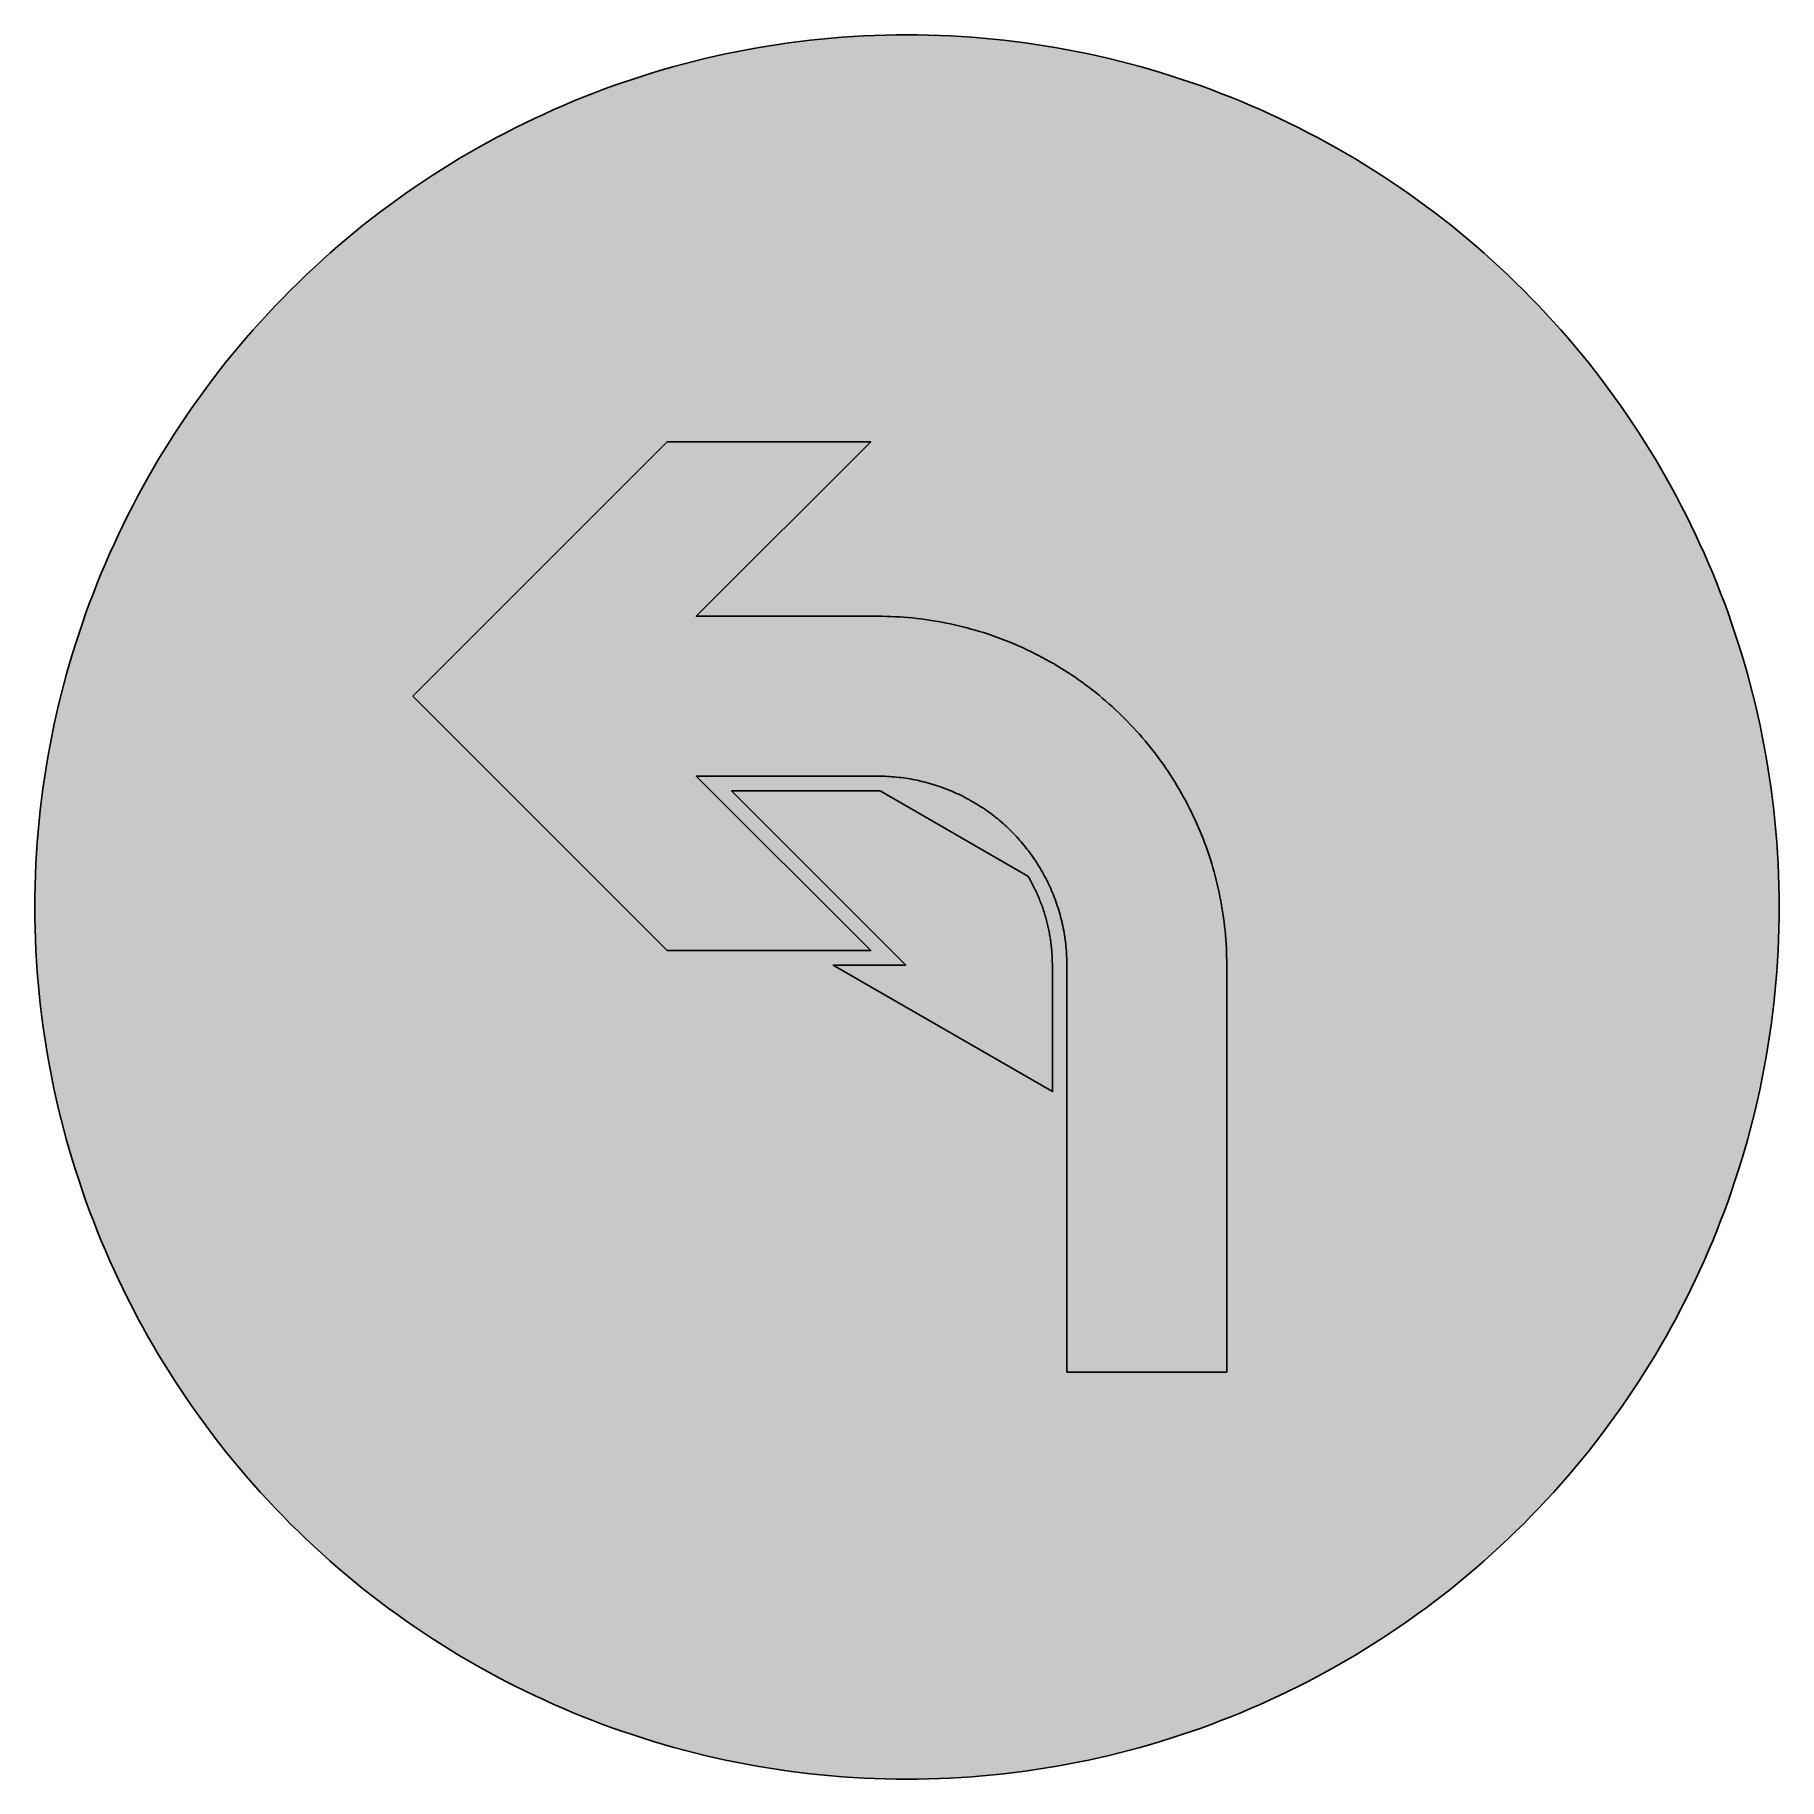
# Model space of a CAD drawing. Header units: millimetres. Extents: x 0 to 212, y 0 to 212.
import ezdxf

# ---------------------------------------------------------------- set-up
doc = ezdxf.new("R2010")
doc.units = ezdxf.units.MM

msp = doc.modelspace()

# ---------------------------------------------------------------- hatches: boundary and pattern name
for color, points in [(254, [(211.7189, 105.8869), (211.709, 107.2007), (211.6861, 108.5139), (211.6455, 109.8245), (211.5871, 111.1326), (211.5134, 112.4407), (211.4245, 113.7437), (211.3204, 115.0468), (211.201, 116.3447), (211.0638, 117.6426), (210.9114, 118.9355), (210.7413, 120.2258), (210.5584, 121.5136), (210.3577, 122.7988), (210.1418, 124.079), (209.9107, 125.3566), (209.6643, 126.6292), (209.4027, 127.8992), (209.1258, 129.1641), (208.8337, 130.4239), (208.5264, 131.6812), (208.2038, 132.936), (207.866, 134.1831), (207.5104, 135.4277), (207.1421, 136.6647), (206.7611, 137.8991), (206.3623, 139.1285), (205.9483, 140.3502), (205.5216, 141.5694), (205.0771, 142.781), (204.6199, 143.9901), (204.1474, 145.1915), (203.6623, 146.3853), (203.1619, 147.574), (202.6463, 148.7576), (202.1154, 149.9362), (201.5693, 151.1046), (201.0105, 152.2705), (200.439, 153.4262), (199.8523, 154.5768), (199.2503, 155.7198), (198.6356, 156.8577), (198.0057, 157.9855), (197.3605, 159.1081), (196.7052, 160.2232), (196.0321, 161.3281), (195.3489, 162.4279), (194.6504, 163.5176), (193.9366, 164.6022), (193.2102, 165.6766), (192.471, 166.7434), (191.7167, 167.8), (190.9521, 168.849), (190.1698, 169.8904), (189.3773, 170.9217), (188.5696, 171.9428), (187.7517, 172.9562), (186.9161, 173.9621), (186.0702, 174.9552), (185.2117, 175.9407), (184.338, 176.9161), (183.454, 177.8838), (182.5549, 178.8389), (181.643, 179.7837), (180.721, 180.7185), (179.7837, 181.643), (178.8389, 182.5549), (177.8838, 183.454), (176.9161, 184.338), (175.9407, 185.2117), (174.9552, 186.0702), (173.9621, 186.9161), (172.9562, 187.7492), (171.9428, 188.5696), (170.9217, 189.3773), (169.8904, 190.1698), (168.849, 190.9496), (167.8, 191.7167), (166.7408, 192.471), (165.6766, 193.2102), (164.6022, 193.9366), (163.5176, 194.6504), (162.4279, 195.3489), (161.3281, 196.0321), (160.2232, 196.7052), (159.1081, 197.3631), (157.9855, 198.0057), (156.8577, 198.6356), (155.7198, 199.2503), (154.5768, 199.8523), (153.4262, 200.439), (152.2705, 201.0131), (151.1046, 201.5719), (149.9362, 202.1154), (148.7576, 202.6463), (147.574, 203.1619), (146.3853, 203.6623), (145.1889, 204.15), (143.9875, 204.6199), (142.781, 205.0796), (141.5694, 205.5216), (140.3502, 205.9483), (139.1285, 206.3623), (137.8991, 206.7611), (136.6647, 207.1446), (135.4252, 207.5129), (134.1831, 207.866), (132.9334, 208.2038), (131.6812, 208.5264), (130.4239, 208.8337), (129.1641, 209.1284), (127.8966, 209.4052), (126.6292, 209.6668), (125.3541, 209.9132), (124.0765, 210.1444), (122.7963, 210.3603), (121.5136, 210.5584), (120.2258, 210.7438), (118.9355, 210.9114), (117.6401, 211.0638), (116.3447, 211.201), (115.0468, 211.3229), (113.7437, 211.4271), (112.4382, 211.516), (111.1326, 211.5896), (109.8245, 211.6455), (108.5113, 211.6861), (107.1982, 211.7115), (105.885, 211.7192), (104.5693, 211.7115), (103.2561, 211.6861), (101.9454, 211.6455), (100.6373, 211.5896), (99.3292, 211.516), (98.0262, 211.4271), (96.7232, 211.3229), (95.4253, 211.201), (94.1273, 211.0638), (92.8345, 210.9114), (91.5441, 210.7438), (90.2564, 210.5584), (88.9711, 210.3603), (87.691, 210.1444), (86.4133, 209.9132), (85.1408, 209.6668), (83.8708, 209.4052), (82.6059, 209.1284), (81.346, 208.8337), (80.0887, 208.5264), (78.834, 208.2038), (77.5868, 207.866), (76.3422, 207.5129), (75.1053, 207.1446), (73.8708, 206.7611), (72.6415, 206.3623), (71.4197, 205.9483), (70.2005, 205.5216), (68.9889, 205.0796), (67.7799, 204.6199), (66.5785, 204.15), (65.3847, 203.6623), (64.196, 203.1619), (63.0123, 202.6463), (61.8338, 202.1154), (60.6628, 201.5719), (59.4995, 201.0131), (58.3438, 200.439), (57.1932, 199.8523), (56.0502, 199.2503), (54.9123, 198.6356), (53.7845, 198.0057), (52.6618, 197.3631), (51.5468, 196.7052), (50.4419, 196.0321), (49.342, 195.3489), (48.2524, 194.6504), (47.1678, 193.9366), (46.0934, 193.2102), (45.0266, 192.471), (43.9699, 191.7167), (42.9209, 190.9496), (41.8795, 190.1698), (40.8483, 189.3773), (39.8272, 188.5696), (38.8137, 187.7492), (37.8079, 186.9161), (36.8148, 186.0702), (35.8292, 185.2117), (34.8539, 184.338), (33.8861, 183.454), (32.9311, 182.5549), (31.9862, 181.643), (31.049, 180.7185), (30.1269, 179.7837), (29.2151, 178.8389), (28.3159, 177.8838), (27.432, 176.9161), (26.5582, 175.9407), (25.6997, 174.9552), (24.8539, 173.9621), (24.0208, 172.9562), (23.2004, 171.9428), (22.3926, 170.9217), (21.6002, 169.8904), (20.8204, 168.849), (20.0533, 167.8), (19.2989, 166.7434), (18.5598, 165.6766), (17.8333, 164.6022), (17.1196, 163.5176), (16.4211, 162.4279), (15.7378, 161.3281), (15.0647, 160.2232), (14.4069, 159.1081), (13.7643, 157.9855), (13.1343, 156.8577), (12.5197, 155.7198), (11.9177, 154.5768), (11.3309, 153.4262), (10.7569, 152.2705), (10.1981, 151.1046), (9.6545, 149.9362), (9.1237, 148.7576), (8.6081, 147.574), (8.1077, 146.3853), (7.62, 145.1915), (7.1501, 143.9901), (6.6904, 142.781), (6.2484, 141.5694), (5.8217, 140.3502), (5.4077, 139.1285), (5.0089, 137.8991), (4.6253, 136.6647), (4.257, 135.4277), (3.904, 134.1831), (3.5662, 132.936), (3.2436, 131.6812), (2.9362, 130.4239), (2.6416, 129.1641), (2.3647, 127.8992), (2.1031, 126.6292), (1.8567, 125.3566), (1.6256, 124.079), (1.4097, 122.7988), (1.2116, 121.5136), (1.0262, 120.2258), (0.8585, 118.9355), (0.7061, 117.6426), (0.569, 116.3447), (0.447, 115.0468), (0.3429, 113.7437), (0.254, 112.4407), (0.1803, 111.1326), (0.1245, 109.8245), (0.0838, 108.5139), (0.0584, 107.2007), (0.0508, 105.885), (0.0584, 104.5718), (0.0838, 103.2586), (0.1245, 101.9454), (0.1803, 100.6373), (0.254, 99.3318), (0.3429, 98.0262), (0.447, 96.7232), (0.569, 95.4253), (0.7061, 94.1299), (0.8585, 92.8345), (1.0262, 91.5441), (1.2116, 90.2564), (1.4097, 88.9737), (1.6256, 87.6935), (1.8567, 86.4159), (2.1031, 85.1408), (2.3647, 83.8733), (2.6416, 82.6059), (2.9362, 81.346), (3.2436, 80.0887), (3.5662, 78.8365), (3.904, 77.5868), (4.257, 76.3448), (4.6253, 75.1053), (5.0089, 73.8708), (5.4077, 72.6415), (5.8217, 71.4197), (6.2484, 70.2005), (6.6904, 68.9889), (7.1501, 67.7824), (7.62, 66.581), (8.1077, 65.3847), (8.6081, 64.196), (9.1237, 63.0123), (9.6545, 61.8338), (10.1981, 60.6654), (10.7569, 59.4995), (11.3309, 58.3438), (11.9177, 57.1932), (12.5197, 56.0502), (13.1343, 54.9123), (13.7643, 53.7845), (14.4069, 52.6618), (15.0647, 51.5468), (15.7378, 50.4419), (16.4211, 49.342), (17.1196, 48.2524), (17.8333, 47.1678), (18.5598, 46.0934), (19.2989, 45.0291), (20.0533, 43.9699), (20.8204, 42.9209), (21.6002, 41.8795), (22.3926, 40.8483), (23.2004, 39.8272), (24.0208, 38.8137), (24.8539, 37.8079), (25.6997, 36.8148), (26.5582, 35.8292), (27.432, 34.8539), (28.3159, 33.8861), (29.2151, 32.9311), (30.1269, 31.9862), (31.049, 31.049), (31.9862, 30.1269), (32.9311, 29.2151), (33.8861, 28.3159), (34.8539, 27.432), (35.8292, 26.5582), (36.8148, 25.6997), (37.8079, 24.8539), (38.8137, 24.0182), (39.8272, 23.2004), (40.8483, 22.3926), (41.8795, 21.6002), (42.9209, 20.8178), (43.9699, 20.0533), (45.0266, 19.2989), (46.0934, 18.5598), (47.1678, 17.8333), (48.2524, 17.1196), (49.342, 16.4211), (50.4419, 15.7378), (51.5468, 15.0647), (52.6618, 14.4094), (53.7845, 13.7643), (54.9123, 13.1343), (56.0502, 12.5197), (57.1932, 11.9177), (58.3438, 11.3309), (59.4995, 10.7594), (60.6628, 10.2006), (61.8338, 9.6545), (63.0123, 9.1237), (64.196, 8.6081), (65.3847, 8.1077), (66.5785, 7.6225), (67.7799, 7.1501), (68.9889, 6.6929), (70.2005, 6.2484), (71.4197, 5.8217), (72.6415, 5.4077), (73.8708, 5.0089), (75.1053, 4.6279), (76.3422, 4.2596), (77.5868, 3.904), (78.834, 3.5662), (80.0887, 3.2436), (81.346, 2.9362), (82.6059, 2.6441), (83.8708, 2.3673), (85.1408, 2.1057), (86.4133, 1.8593), (87.691, 1.6281), (88.9711, 1.4122), (90.2564, 1.2116), (91.5441, 1.0287), (92.8345, 0.8585), (94.1273, 0.7061), (95.4253, 0.569), (96.7232, 0.4496), (98.0262, 0.3454), (99.3292, 0.2565), (100.6373, 0.1829), (101.9454, 0.1245), (103.2561, 0.0838), (104.5693, 0.061), (105.885, 0.0533), (107.1982, 0.061), (108.5113, 0.0838), (109.8245, 0.1245), (111.1326, 0.1829), (112.4382, 0.2565), (113.7437, 0.3454), (115.0468, 0.4496), (116.3447, 0.569), (117.6401, 0.7061), (118.9355, 0.8585), (120.2258, 1.0287), (121.5136, 1.2116), (122.7963, 1.4122), (124.0765, 1.6281), (125.3541, 1.8593), (126.6292, 2.1057), (127.8966, 2.3673), (129.1641, 2.6441), (130.4239, 2.9362), (131.6812, 3.2436), (132.9334, 3.5662), (134.1831, 3.904), (135.4252, 4.2596), (136.6647, 4.6279), (137.8991, 5.0089), (139.1285, 5.4077), (140.3502, 5.8217), (141.5694, 6.2484), (142.781, 6.6929), (143.9875, 7.1501), (145.1889, 7.6225), (146.3853, 8.1077), (147.574, 8.6081), (148.7576, 9.1237), (149.9362, 9.6545), (151.1046, 10.2006), (152.2705, 10.7594), (153.4262, 11.3309), (154.5768, 11.9177), (155.7198, 12.5197), (156.8577, 13.1343), (157.9855, 13.7643), (159.1081, 14.4094), (160.2232, 15.0647), (161.3281, 15.7378), (162.4279, 16.4211), (163.5176, 17.1196), (164.6022, 17.8333), (165.6766, 18.5598), (166.7408, 19.2989), (167.8, 20.0533), (168.849, 20.8178), (169.8904, 21.6002), (170.9217, 22.3926), (171.9428, 23.2004), (172.9562, 24.0182), (173.9621, 24.8539), (174.9552, 25.6997), (175.9407, 26.5582), (176.9161, 27.432), (177.8838, 28.3159), (178.8389, 29.2151), (179.7837, 30.1269), (180.721, 31.049), (181.643, 31.9862), (182.5549, 32.9311), (183.454, 33.8861), (184.338, 34.8539), (185.2117, 35.8292), (186.0702, 36.8148), (186.9161, 37.8079), (187.7517, 38.8137), (188.5696, 39.8272), (189.3773, 40.8483), (190.1698, 41.8795), (190.9521, 42.9209), (191.7167, 43.9699), (192.471, 45.0291), (193.2102, 46.0934), (193.9366, 47.1678), (194.6504, 48.2524), (195.3489, 49.342), (196.0321, 50.4419), (196.7052, 51.5468), (197.3605, 52.6618), (198.0057, 53.7845), (198.6356, 54.9123), (199.2503, 56.0502), (199.8523, 57.1932), (200.439, 58.3438), (201.0105, 59.4995), (201.5693, 60.6654), (202.1154, 61.8338), (202.6463, 63.0123), (203.1619, 64.196), (203.6623, 65.3847), (204.1474, 66.581), (204.6199, 67.7824), (205.0771, 68.9889), (205.5216, 70.2005), (205.9483, 71.4197), (206.3623, 72.6415), (206.7611, 73.8708), (207.1421, 75.1053), (207.5104, 76.3448), (207.866, 77.5868), (208.2038, 78.8365), (208.5264, 80.0887), (208.8337, 81.346), (209.1258, 82.6059), (209.4027, 83.8733), (209.6643, 85.1408), (209.9107, 86.4159), (210.1418, 87.6935), (210.3577, 88.9737), (210.5584, 90.2564), (210.7413, 91.5441), (210.9114, 92.8345), (211.0638, 94.1299), (211.201, 95.4253), (211.3204, 96.7232), (211.4245, 98.0262), (211.5134, 99.3318), (211.5871, 100.6373), (211.6455, 101.9454), (211.6861, 103.2586), (211.709, 104.5718), (211.7166, 105.885)]), (59, [(45.9133, 131.4633), (76.7814, 100.5953), (101.4758, 100.5953), (80.3092, 121.762), (102.3578, 121.762), (102.6414, 121.76), (102.9259, 121.7524), (103.2104, 121.7447), (103.4948, 121.732), (103.7768, 121.7168), (104.0587, 121.6965), (104.3407, 121.6736), (104.6226, 121.6482), (104.9045, 121.6177), (105.1839, 121.5847), (105.4633, 121.5492), (105.7427, 121.5085), (106.0221, 121.4653), (106.299, 121.4196), (106.5759, 121.3688), (106.8527, 121.3155), (107.127, 121.2596), (107.4014, 121.1986), (107.6731, 121.1351), (107.9475, 121.0691), (108.2192, 120.998), (108.4885, 120.9243), (108.7577, 120.8481), (109.027, 120.7694), (109.2937, 120.6856), (109.5604, 120.5992), (109.8245, 120.5103), (110.0887, 120.4163), (110.3528, 120.3223), (110.6145, 120.2233), (110.8735, 120.1191), (111.1326, 120.015), (111.3892, 119.9058), (111.6457, 119.794), (111.9022, 119.6797), (112.1562, 119.5603), (112.4077, 119.441), (112.6592, 119.3165), (112.9081, 119.1895), (113.1545, 119.0574), (113.4008, 118.9253), (113.6472, 118.7882), (113.8885, 118.6485), (114.1298, 118.5062), (114.3711, 118.3615), (114.6073, 118.2141), (114.8436, 118.0617), (115.0798, 117.9068), (115.3109, 117.7493), (115.5421, 117.5893), (115.7732, 117.4267), (115.9993, 117.2591), (116.2253, 117.0915), (116.4488, 116.9187), (116.6698, 116.7435), (116.8908, 116.5657), (117.1067, 116.3853), (117.3226, 116.2025), (117.536, 116.017), (117.7468, 115.8265), (117.9576, 115.636), (118.1633, 115.4405), (118.3691, 115.2449), (118.5723, 115.0442), (118.7729, 114.841), (118.9685, 114.6353), (119.1641, 114.4295), (119.3571, 114.2187), (119.5451, 114.0079), (119.7305, 113.7945), (119.9134, 113.5786), (120.0937, 113.3627), (120.2715, 113.1418), (120.4468, 112.9208), (120.6195, 112.6973), (120.7872, 112.4712), (120.9548, 112.2451), (121.1174, 112.014), (121.2774, 111.7829), (121.4349, 111.5517), (121.5898, 111.3155), (121.7397, 111.0793), (121.8895, 110.8431), (122.0343, 110.6018), (122.1765, 110.3605), (122.3162, 110.1192), (122.4534, 109.8728), (122.5855, 109.6264), (122.7176, 109.38), (122.8446, 109.1311), (122.969, 108.8796), (123.0884, 108.6282), (123.2078, 108.3742), (123.3221, 108.1176), (123.4338, 107.8611), (123.5431, 107.6046), (123.6472, 107.3455), (123.7488, 107.0864), (123.8479, 106.8248), (123.9444, 106.5606), (124.0384, 106.2965), (124.1273, 106.0323), (124.2136, 105.7656), (124.2949, 105.4989), (124.3762, 105.2297), (124.4524, 104.9604), (124.526, 104.6912), (124.5946, 104.4194), (124.6632, 104.1476), (124.7267, 103.8733), (124.7851, 103.599), (124.8435, 103.3247), (124.8969, 103.0478), (124.9451, 102.7709), (124.9934, 102.4941), (125.0366, 102.2172), (125.0747, 101.9378), (125.1128, 101.6584), (125.1458, 101.3765), (125.1737, 101.0971), (125.2017, 100.8151), (125.2245, 100.5332), (125.2423, 100.2513), (125.2601, 99.9668), (125.2703, 99.6823), (125.2804, 99.4004), (125.2855, 99.1159), (125.288, 98.8289), (125.2883, 49.4425), (144.6911, 49.4425), (144.6911, 98.8314), (144.686, 99.3572), (144.6759, 99.8804), (144.6606, 100.4062), (144.6378, 100.9294), (144.6098, 101.4527), (144.5743, 101.9734), (144.5311, 102.4941), (144.4828, 103.0148), (144.4269, 103.5329), (144.366, 104.0511), (144.2999, 104.5667), (144.2263, 105.0823), (144.145, 105.5954), (144.0612, 106.106), (143.9672, 106.619), (143.8681, 107.127), (143.764, 107.635), (143.6522, 108.1405), (143.5354, 108.646), (143.4135, 109.1489), (143.2839, 109.6493), (143.1493, 110.1496), (143.0071, 110.6449), (142.8598, 111.1428), (142.7074, 111.6355), (142.5473, 112.1258), (142.3822, 112.616), (142.2121, 113.1037), (142.0343, 113.5888), (141.8514, 114.0714), (141.6634, 114.5515), (141.4678, 115.029), (141.2672, 115.5065), (141.0614, 115.9789), (140.8481, 116.4488), (140.6322, 116.9187), (140.4087, 117.3836), (140.1775, 117.8458), (139.9438, 118.3056), (139.7025, 118.7628), (139.4562, 119.2174), (139.2047, 119.6696), (138.9482, 120.1191), (138.684, 120.5636), (138.4173, 121.0081), (138.143, 121.4476), (137.8636, 121.8819), (137.5791, 122.3162), (137.287, 122.7455), (136.9924, 123.1722), (136.6901, 123.5964), (136.3828, 124.0155), (136.0729, 124.4321), (135.7554, 124.8435), (135.4328, 125.2525), (135.1051, 125.6589), (134.7699, 126.0602), (134.432, 126.459), (134.0891, 126.8527), (133.7386, 127.2413), (133.3856, 127.6299), (133.0249, 128.0109), (132.6617, 128.3894), (132.2908, 128.7628), (131.9174, 129.1336), (131.539, 129.4968), (131.158, 129.8575), (130.7719, 130.2106), (130.3807, 130.5611), (129.987, 130.904), (129.5883, 131.2418), (129.1869, 131.5771), (128.7805, 131.9047), (128.3716, 132.2273), (127.9601, 132.5448), (127.5436, 132.8572), (127.1245, 133.162), (126.7003, 133.4643), (126.2736, 133.7589), (125.8443, 134.051), (125.41, 134.3355), (124.9756, 134.6149), (124.5362, 134.8892), (124.0917, 135.1585), (123.6472, 135.4201), (123.1976, 135.6766), (122.7455, 135.9306), (122.2908, 136.177), (121.8336, 136.4158), (121.3739, 136.652), (120.9116, 136.8806), (120.4468, 137.1041), (119.9769, 137.3226), (119.507, 137.5334), (119.0346, 137.7391), (118.557, 137.9398), (118.0795, 138.1354), (117.5995, 138.3233), (117.1169, 138.5062), (116.6317, 138.684), (116.144, 138.8542), (115.6538, 139.0218), (115.1636, 139.1793), (114.6683, 139.3342), (114.173, 139.4816), (113.6777, 139.6213), (113.1773, 139.7584), (112.6769, 139.8854), (112.174, 140.0099), (111.6686, 140.1267), (111.1631, 140.2385), (110.6551, 140.3426), (110.1446, 140.4417), (109.634, 140.5331), (109.1209, 140.6195), (108.6079, 140.6982), (108.0922, 140.7719), (107.5766, 140.8405), (107.0585, 140.9014), (106.5403, 140.9573), (106.0221, 141.0056), (105.5014, 141.0462), (104.9782, 141.0818), (104.455, 141.1122), (103.9317, 141.1351), (103.4085, 141.1503), (102.8827, 141.1605), (102.3569, 141.163), (80.3092, 141.1647), (101.4758, 162.3314), (76.7814, 162.3314)]), (22, [(84.5689, 119.9981), (102.3578, 119.9981), (102.3645, 119.9972), (102.3722, 119.9972), (102.3798, 119.9972), (102.3874, 119.9972), (102.3976, 119.9972), (102.4052, 119.9972), (102.4128, 119.9972), (102.4204, 119.9972), (102.428, 119.9972), (102.4357, 119.9972), (102.4458, 119.9972), (102.4534, 119.9972), (102.4611, 119.9972), (102.4687, 119.9972), (102.4763, 119.9972), (102.4839, 119.9947), (102.4941, 119.9947), (102.5017, 119.9947), (102.5093, 119.9947), (102.5169, 119.9947), (102.5246, 119.9947), (102.5322, 119.9947), (102.5398, 119.9947), (102.55, 119.9947), (102.5576, 119.9947), (102.5652, 119.9947), (102.5728, 119.9947), (102.5804, 119.9947), (102.5881, 119.9947), (102.5982, 119.9947), (102.6058, 119.9947), (102.6135, 119.9947), (120.5604, 109.6352), (120.65, 109.4791), (120.7389, 109.3267), (120.8253, 109.1717), (120.9116, 109.0143), (120.998, 108.8593), (121.0818, 108.7018), (121.1631, 108.5444), (121.2444, 108.3869), (121.3231, 108.2269), (121.4018, 108.0694), (121.478, 107.9094), (121.5542, 107.7493), (121.6279, 107.5868), (121.699, 107.4268), (121.7701, 107.2642), (121.8413, 107.1016), (121.9098, 106.9365), (121.9759, 106.774), (122.0419, 106.6089), (122.1054, 106.4438), (122.1689, 106.2787), (122.2299, 106.1136), (122.2908, 105.9485), (122.3493, 105.7808), (122.4077, 105.6132), (122.4636, 105.4456), (122.5169, 105.2779), (122.5702, 105.1103), (122.621, 104.9401), (122.6718, 104.7725), (122.7201, 104.6023), (122.7684, 104.4321), (122.8141, 104.2619), (122.8598, 104.0892), (122.903, 103.919), (122.9436, 103.7463), (122.9843, 103.5761), (123.0224, 103.4034), (123.0605, 103.2307), (123.096, 103.058), (123.1316, 102.8827), (123.1646, 102.71), (123.1951, 102.5373), (123.2256, 102.362), (123.256, 102.1867), (123.2814, 102.0115), (123.3094, 101.8388), (123.3322, 101.6635), (123.3551, 101.4857), (123.378, 101.3104), (123.3983, 101.1352), (123.4161, 100.9599), (123.4338, 100.7821), (123.4491, 100.6069), (123.4618, 100.4291), (123.4745, 100.2513), (123.4872, 100.0735), (123.4973, 99.8982), (123.505, 99.7204), (123.51, 99.5426), (123.5177, 99.3648), (123.5202, 99.187), (123.5227, 99.0092), (123.5227, 98.8289), (123.5244, 83.4813), (96.9395, 98.8314), (105.7356, 98.8314)])]:
    msp.add_hatch(color=color).paths.add_polyline_path(points)
h = msp.add_hatch(color=22)
edge = h.paths.add_edge_path()
edge.add_line((206.4272, 105.8869), (206.4182, 107.1347))
edge.add_line((206.4182, 107.1347), (206.3953, 108.3818))
edge.add_line((206.3953, 108.3818), (206.3572, 109.6264))
edge.add_line((206.3572, 109.6264), (206.3013, 110.871))
edge.add_line((206.3013, 110.871), (206.2328, 112.1131))
edge.add_line((206.2328, 112.1131), (206.1489, 113.3526))
edge.add_line((206.1489, 113.3526), (206.0499, 114.5896))
edge.add_line((206.0499, 114.5896), (205.933, 115.824))
edge.add_line((205.933, 115.824), (205.8035, 117.0534))
edge.add_line((205.8035, 117.0534), (205.6587, 118.2827))
edge.add_line((205.6587, 118.2827), (205.4987, 119.5095))
edge.add_line((205.4987, 119.5095), (205.3234, 120.7313))
edge.add_line((205.3234, 120.7313), (205.1355, 121.953))
edge.add_line((205.1355, 121.953), (204.9297, 123.1697))
edge.add_line((204.9297, 123.1697), (204.7113, 124.3813))
edge.add_line((204.7113, 124.3813), (204.4776, 125.5928))
edge.add_line((204.4776, 125.5928), (204.2287, 126.7968))
edge.add_line((204.2287, 126.7968), (203.9645, 128.0008))
edge.add_line((203.9645, 128.0008), (203.6877, 129.1971))
edge.add_line((203.6877, 129.1971), (203.393, 130.3934))
edge.add_line((203.393, 130.3934), (203.0882, 131.5822))
edge.add_line((203.0882, 131.5822), (202.7657, 132.7683))
edge.add_line((202.7657, 132.7683), (202.4304, 133.9494))
edge.add_line((202.4304, 133.9494), (202.0799, 135.1255))
edge.add_line((202.0799, 135.1255), (201.7166, 136.2989))
edge.add_line((201.7166, 136.2989), (201.3382, 137.4648))
edge.add_line((201.3382, 137.4648), (200.9445, 138.6281))
edge.add_line((200.9445, 138.6281), (200.5381, 139.7864))
edge.add_line((200.5381, 139.7864), (200.119, 140.937))
edge.add_line((200.119, 140.937), (199.6846, 142.0851))
edge.add_line((199.6846, 142.0851), (199.2351, 143.2255))
edge.add_line((199.2351, 143.2255), (198.7728, 144.3609))
edge.add_line((198.7728, 144.3609), (198.2978, 145.4912))
edge.add_line((198.2978, 145.4912), (197.8076, 146.6139))
edge.add_line((197.8076, 146.6139), (197.3047, 147.734))
edge.add_line((197.3047, 147.734), (196.7865, 148.844))
edge.add_line((196.7865, 148.844), (196.2556, 149.9514))
edge.add_line((196.2556, 149.9514), (195.7121, 151.0513))
edge.add_line((195.7121, 151.0513), (195.1533, 152.1435))
edge.add_line((195.1533, 152.1435), (194.5818, 153.2306))
edge.add_line((194.5818, 153.2306), (193.9976, 154.3101))
edge.add_line((193.9976, 154.3101), (193.4007, 155.382))
edge.add_line((193.4007, 155.382), (192.7885, 156.4462))
edge.add_line((192.7885, 156.4462), (192.1637, 157.5054))
edge.add_line((192.1637, 157.5054), (191.5262, 158.557))
edge.add_line((191.5262, 158.557), (190.8759, 159.6009))
edge.add_line((190.8759, 159.6009), (190.2104, 160.6372))
edge.add_line((190.2104, 160.6372), (189.5348, 161.6659))
edge.add_line((189.5348, 161.6659), (188.8439, 162.687))
edge.add_line((188.8439, 162.687), (188.1429, 163.7005))
edge.add_line((188.1429, 163.7005), (187.4266, 164.7038))
edge.add_line((187.4266, 164.7038), (186.6976, 165.702))
edge.add_line((186.6976, 165.702), (185.9559, 166.69))
edge.add_line((185.9559, 166.69), (185.2041, 167.6705))
edge.add_line((185.2041, 167.6705), (184.437, 168.6408))
edge.add_line((184.437, 168.6408), (183.6572, 169.6034))
edge.add_line((183.6572, 169.6034), (182.8673, 170.5585))
edge.add_line((182.8673, 170.5585), (182.0621, 171.5033))
edge.add_line((182.0621, 171.5033), (181.2468, 172.4381))
edge.add_line((181.2468, 172.4381), (180.4162, 173.3652))
edge.add_line((180.4162, 173.3652), (179.5755, 174.2846))
edge.add_line((179.5755, 174.2846), (178.722, 175.1914))
edge.add_line((178.722, 175.1914), (177.8559, 176.0906))
edge.add_line((177.8559, 176.0906), (176.9796, 176.9796))
edge.add_line((176.9796, 176.9796), (176.0906, 177.8559))
edge.add_line((176.0906, 177.8559), (175.1914, 178.722))
edge.add_line((175.1914, 178.722), (174.2846, 179.5755))
edge.add_line((174.2846, 179.5755), (173.3652, 180.4162))
edge.add_line((173.3652, 180.4162), (172.4381, 181.2442))
edge.add_line((172.4381, 181.2442), (171.5033, 182.0621))
edge.add_line((171.5033, 182.0621), (170.5585, 182.8648))
edge.add_line((170.5585, 182.8648), (169.6034, 183.6572))
edge.add_line((169.6034, 183.6572), (168.6408, 184.437))
edge.add_line((168.6408, 184.437), (167.6705, 185.2041))
edge.add_line((167.6705, 185.2041), (166.69, 185.9559))
edge.add_line((166.69, 185.9559), (165.702, 186.6976))
edge.add_line((165.702, 186.6976), (164.7038, 187.4266))
edge.add_line((164.7038, 187.4266), (163.7005, 188.1429))
edge.add_line((163.7005, 188.1429), (162.687, 188.8439))
edge.add_line((162.687, 188.8439), (161.6659, 189.5348))
edge.add_line((161.6659, 189.5348), (160.6372, 190.2104))
edge.add_line((160.6372, 190.2104), (159.6009, 190.8759))
edge.add_line((159.6009, 190.8759), (158.557, 191.5262))
edge.add_line((158.557, 191.5262), (157.5054, 192.1637))
edge.add_line((157.5054, 192.1637), (156.4462, 192.7885))
edge.add_line((156.4462, 192.7885), (155.382, 193.4007))
edge.add_line((155.382, 193.4007), (154.3075, 193.9976))
edge.add_line((154.3075, 193.9976), (153.228, 194.5818))
edge.add_line((153.228, 194.5818), (152.1435, 195.1533))
edge.add_line((152.1435, 195.1533), (151.0487, 195.7121))
edge.add_line((151.0487, 195.7121), (149.9514, 196.2556))
edge.add_line((149.9514, 196.2556), (148.844, 196.7865))
edge.add_line((148.844, 196.7865), (147.734, 197.3047))
edge.add_line((147.734, 197.3047), (146.6139, 197.8076))
edge.add_line((146.6139, 197.8076), (145.4912, 198.2978))
edge.add_line((145.4912, 198.2978), (144.3609, 198.7728))
edge.add_line((144.3609, 198.7728), (143.2255, 199.2351))
edge.add_line((143.2255, 199.2351), (142.0825, 199.6846))
edge.add_line((142.0825, 199.6846), (140.937, 200.119))
edge.add_line((140.937, 200.119), (139.7838, 200.5406))
edge.add_line((139.7838, 200.5406), (138.6281, 200.947))
edge.add_line((138.6281, 200.947), (137.4648, 201.3382))
edge.add_line((137.4648, 201.3382), (136.2989, 201.7166))
edge.add_line((136.2989, 201.7166), (135.1255, 202.0824))
edge.add_line((135.1255, 202.0824), (133.9494, 202.4304))
edge.add_line((133.9494, 202.4304), (132.7683, 202.7657))
edge.add_line((132.7683, 202.7657), (131.5822, 203.0882))
edge.add_line((131.5822, 203.0882), (130.3909, 203.3956))
edge.add_line((130.3909, 203.3956), (129.1971, 203.6877))
edge.add_line((129.1971, 203.6877), (127.9982, 203.9645))
edge.add_line((127.9982, 203.9645), (126.7968, 204.2287))
edge.add_line((126.7968, 204.2287), (125.5903, 204.4776))
edge.add_line((125.5903, 204.4776), (124.3813, 204.7113))
edge.add_line((124.3813, 204.7113), (123.1671, 204.9323))
edge.add_line((123.1671, 204.9323), (121.9505, 205.1355))
edge.add_line((121.9505, 205.1355), (120.7313, 205.326))
edge.add_line((120.7313, 205.326), (119.5095, 205.5012))
edge.add_line((119.5095, 205.5012), (118.2827, 205.6613))
edge.add_line((118.2827, 205.6613), (117.0534, 205.806))
edge.add_line((117.0534, 205.806), (115.8215, 205.9356))
edge.add_line((115.8215, 205.9356), (114.587, 206.0499))
edge.add_line((114.587, 206.0499), (113.35, 206.1489))
edge.add_line((113.35, 206.1489), (112.1105, 206.2353))
edge.add_line((112.1105, 206.2353), (110.871, 206.3039))
edge.add_line((110.871, 206.3039), (109.6264, 206.3572))
edge.add_line((109.6264, 206.3572), (108.3818, 206.3953))
edge.add_line((108.3818, 206.3953), (107.1347, 206.4207))
edge.add_line((107.1347, 206.4207), (105.885, 206.4283))
edge.add_line((105.885, 206.4283), (104.6353, 206.4207))
edge.add_line((104.6353, 206.4207), (103.3882, 206.3953))
edge.add_line((103.3882, 206.3953), (102.1436, 206.3572))
edge.add_line((102.1436, 206.3572), (100.899, 206.3039))
edge.add_line((100.899, 206.3039), (99.6569, 206.2353))
edge.add_line((99.6569, 206.2353), (98.4174, 206.1489))
edge.add_line((98.4174, 206.1489), (97.1804, 206.0499))
edge.add_line((97.1804, 206.0499), (95.946, 205.9356))
edge.add_line((95.946, 205.9356), (94.7166, 205.806))
edge.add_line((94.7166, 205.806), (93.4872, 205.6613))
edge.add_line((93.4872, 205.6613), (92.2604, 205.5012))
edge.add_line((92.2604, 205.5012), (91.0387, 205.326))
edge.add_line((91.0387, 205.326), (89.8169, 205.1355))
edge.add_line((89.8169, 205.1355), (88.6003, 204.9323))
edge.add_line((88.6003, 204.9323), (87.3887, 204.7113))
edge.add_line((87.3887, 204.7113), (86.1771, 204.4776))
edge.add_line((86.1771, 204.4776), (84.9732, 204.2287))
edge.add_line((84.9732, 204.2287), (83.7692, 203.9645))
edge.add_line((83.7692, 203.9645), (82.5729, 203.6877))
edge.add_line((82.5729, 203.6877), (81.3765, 203.3956))
edge.add_line((81.3765, 203.3956), (80.1878, 203.0882))
edge.add_line((80.1878, 203.0882), (79.0016, 202.7657))
edge.add_line((79.0016, 202.7657), (77.8205, 202.4304))
edge.add_line((77.8205, 202.4304), (76.6445, 202.0824))
edge.add_line((76.6445, 202.0824), (75.471, 201.7166))
edge.add_line((75.471, 201.7166), (74.3052, 201.3382))
edge.add_line((74.3052, 201.3382), (73.1418, 200.947))
edge.add_line((73.1418, 200.947), (71.9836, 200.5406))
edge.add_line((71.9836, 200.5406), (70.833, 200.119))
edge.add_line((70.833, 200.119), (69.6849, 199.6846))
edge.add_line((69.6849, 199.6846), (68.5444, 199.2351))
edge.add_line((68.5444, 199.2351), (67.4091, 198.7728))
edge.add_line((67.4091, 198.7728), (66.2788, 198.2978))
edge.add_line((66.2788, 198.2978), (65.1561, 197.8076))
edge.add_line((65.1561, 197.8076), (64.0359, 197.3047))
edge.add_line((64.0359, 197.3047), (62.926, 196.7865))
edge.add_line((62.926, 196.7865), (61.8185, 196.2556))
edge.add_line((61.8185, 196.2556), (60.7187, 195.7121))
edge.add_line((60.7187, 195.7121), (59.6265, 195.1533))
edge.add_line((59.6265, 195.1533), (58.5394, 194.5818))
edge.add_line((58.5394, 194.5818), (57.4599, 193.9976))
edge.add_line((57.4599, 193.9976), (56.388, 193.4007))
edge.add_line((56.388, 193.4007), (55.3237, 192.7885))
edge.add_line((55.3237, 192.7885), (54.2646, 192.1637))
edge.add_line((54.2646, 192.1637), (53.213, 191.5262))
edge.add_line((53.213, 191.5262), (52.1691, 190.8759))
edge.add_line((52.1691, 190.8759), (51.1327, 190.2104))
edge.add_line((51.1327, 190.2104), (50.104, 189.5348))
edge.add_line((50.104, 189.5348), (49.083, 188.8439))
edge.add_line((49.083, 188.8439), (48.0695, 188.1429))
edge.add_line((48.0695, 188.1429), (47.0662, 187.4266))
edge.add_line((47.0662, 187.4266), (46.068, 186.6976))
edge.add_line((46.068, 186.6976), (45.0799, 185.9559))
edge.add_line((45.0799, 185.9559), (44.0995, 185.2041))
edge.add_line((44.0995, 185.2041), (43.1292, 184.437))
edge.add_line((43.1292, 184.437), (42.1665, 183.6572))
edge.add_line((42.1665, 183.6572), (41.2115, 182.8648))
edge.add_line((41.2115, 182.8648), (40.2666, 182.0621))
edge.add_line((40.2666, 182.0621), (39.3319, 181.2442))
edge.add_line((39.3319, 181.2442), (38.4048, 180.4162))
edge.add_line((38.4048, 180.4162), (37.4853, 179.5755))
edge.add_line((37.4853, 179.5755), (36.5785, 178.722))
edge.add_line((36.5785, 178.722), (35.6794, 177.8559))
edge.add_line((35.6794, 177.8559), (34.7904, 176.9796))
edge.add_line((34.7904, 176.9796), (33.9141, 176.0906))
edge.add_line((33.9141, 176.0906), (33.0479, 175.1914))
edge.add_line((33.0479, 175.1914), (32.1945, 174.2846))
edge.add_line((32.1945, 174.2846), (31.3538, 173.3652))
edge.add_line((31.3538, 173.3652), (30.5257, 172.4381))
edge.add_line((30.5257, 172.4381), (29.7078, 171.5033))
edge.add_line((29.7078, 171.5033), (28.9052, 170.5585))
edge.add_line((28.9052, 170.5585), (28.1127, 169.6034))
edge.add_line((28.1127, 169.6034), (27.3329, 168.6408))
edge.add_line((27.3329, 168.6408), (26.5659, 167.6705))
edge.add_line((26.5659, 167.6705), (25.814, 166.69))
edge.add_line((25.814, 166.69), (25.0723, 165.702))
edge.add_line((25.0723, 165.702), (24.3434, 164.7038))
edge.add_line((24.3434, 164.7038), (23.6271, 163.7005))
edge.add_line((23.6271, 163.7005), (22.926, 162.687))
edge.add_line((22.926, 162.687), (22.2352, 161.6659))
edge.add_line((22.2352, 161.6659), (21.5595, 160.6372))
edge.add_line((21.5595, 160.6372), (20.894, 159.6009))
edge.add_line((20.894, 159.6009), (20.2438, 158.557))
edge.add_line((20.2438, 158.557), (19.6063, 157.5054))
edge.add_line((19.6063, 157.5054), (18.9814, 156.4462))
edge.add_line((18.9814, 156.4462), (18.3693, 155.382))
edge.add_line((18.3693, 155.382), (17.7724, 154.3101))
edge.add_line((17.7724, 154.3101), (17.1882, 153.2306))
edge.add_line((17.1882, 153.2306), (16.6167, 152.1435))
edge.add_line((16.6167, 152.1435), (16.0579, 151.0513))
edge.add_line((16.0579, 151.0513), (15.5143, 149.9514))
edge.add_line((15.5143, 149.9514), (14.9835, 148.844))
edge.add_line((14.9835, 148.844), (14.4653, 147.734))
edge.add_line((14.4653, 147.734), (13.9624, 146.6139))
edge.add_line((13.9624, 146.6139), (13.4722, 145.4912))
edge.add_line((13.4722, 145.4912), (12.9972, 144.3609))
edge.add_line((12.9972, 144.3609), (12.5349, 143.2255))
edge.add_line((12.5349, 143.2255), (12.0853, 142.0851))
edge.add_line((12.0853, 142.0851), (11.651, 140.937))
edge.add_line((11.651, 140.937), (11.2293, 139.7864))
edge.add_line((11.2293, 139.7864), (10.8229, 138.6281))
edge.add_line((10.8229, 138.6281), (10.4318, 137.4648))
edge.add_line((10.4318, 137.4648), (10.0533, 136.2989))
edge.add_line((10.0533, 136.2989), (9.6876, 135.1255))
edge.add_line((9.6876, 135.1255), (9.3396, 133.9494))
edge.add_line((9.3396, 133.9494), (9.0043, 132.7683))
edge.add_line((9.0043, 132.7683), (8.6817, 131.5822))
edge.add_line((8.6817, 131.5822), (8.3744, 130.3934))
edge.add_line((8.3744, 130.3934), (8.0823, 129.1971))
edge.add_line((8.0823, 129.1971), (7.8054, 128.0008))
edge.add_line((7.8054, 128.0008), (7.5413, 126.7968))
edge.add_line((7.5413, 126.7968), (7.2923, 125.5928))
edge.add_line((7.2923, 125.5928), (7.0587, 124.3813))
edge.add_line((7.0587, 124.3813), (6.8377, 123.1697))
edge.add_line((6.8377, 123.1697), (6.6345, 121.953))
edge.add_line((6.6345, 121.953), (6.444, 120.7313))
edge.add_line((6.444, 120.7313), (6.2687, 119.5095))
edge.add_line((6.2687, 119.5095), (6.1087, 118.2827))
edge.add_line((6.1087, 118.2827), (5.9639, 117.0534))
edge.add_line((5.9639, 117.0534), (5.8344, 115.824))
edge.add_line((5.8344, 115.824), (5.7201, 114.5896))
edge.add_line((5.7201, 114.5896), (5.621, 113.3526))
edge.add_line((5.621, 113.3526), (5.5347, 112.1131))
edge.add_line((5.5347, 112.1131), (5.4661, 110.871))
edge.add_line((5.4661, 110.871), (5.4127, 109.6264))
edge.add_line((5.4127, 109.6264), (5.3746, 108.3818))
edge.add_line((5.3746, 108.3818), (5.3492, 107.1347))
edge.add_line((5.3492, 107.1347), (5.3416, 105.885))
edge.add_line((5.3416, 105.885), (5.3492, 104.6353))
edge.add_line((5.3492, 104.6353), (5.3746, 103.3882))
edge.add_line((5.3746, 103.3882), (5.4127, 102.1436))
edge.add_line((5.4127, 102.1436), (5.4661, 100.899))
edge.add_line((5.4661, 100.899), (5.5347, 99.6594))
edge.add_line((5.5347, 99.6594), (5.621, 98.4199))
edge.add_line((5.621, 98.4199), (5.7201, 97.1829))
edge.add_line((5.7201, 97.1829), (5.8344, 95.9485))
edge.add_line((5.8344, 95.9485), (5.9639, 94.7166))
edge.add_line((5.9639, 94.7166), (6.1087, 93.4872))
edge.add_line((6.1087, 93.4872), (6.2687, 92.2604))
edge.add_line((6.2687, 92.2604), (6.444, 91.0387))
edge.add_line((6.444, 91.0387), (6.6345, 89.8195))
edge.add_line((6.6345, 89.8195), (6.8377, 88.6028))
edge.add_line((6.8377, 88.6028), (7.0587, 87.3887))
edge.add_line((7.0587, 87.3887), (7.2923, 86.1797))
edge.add_line((7.2923, 86.1797), (7.5413, 84.9732))
edge.add_line((7.5413, 84.9732), (7.8054, 83.7717))
edge.add_line((7.8054, 83.7717), (8.0823, 82.5729))
edge.add_line((8.0823, 82.5729), (8.3744, 81.3791))
edge.add_line((8.3744, 81.3791), (8.6817, 80.1878))
edge.add_line((8.6817, 80.1878), (9.0043, 79.0016))
edge.add_line((9.0043, 79.0016), (9.3396, 77.8205))
edge.add_line((9.3396, 77.8205), (9.6876, 76.6445))
edge.add_line((9.6876, 76.6445), (10.0533, 75.471))
edge.add_line((10.0533, 75.471), (10.4318, 74.3052))
edge.add_line((10.4318, 74.3052), (10.8229, 73.1418))
edge.add_line((10.8229, 73.1418), (11.2293, 71.9861))
edge.add_line((11.2293, 71.9861), (11.651, 70.833))
edge.add_line((11.651, 70.833), (12.0853, 69.6874))
edge.add_line((12.0853, 69.6874), (12.5349, 68.5444))
edge.add_line((12.5349, 68.5444), (12.9972, 67.4091))
edge.add_line((12.9972, 67.4091), (13.4722, 66.2788))
edge.add_line((13.4722, 66.2788), (13.9624, 65.1561))
edge.add_line((13.9624, 65.1561), (14.4653, 64.0359))
edge.add_line((14.4653, 64.0359), (14.9835, 62.926))
edge.add_line((14.9835, 62.926), (15.5143, 61.8185))
edge.add_line((15.5143, 61.8185), (16.0579, 60.7212))
edge.add_line((16.0579, 60.7212), (16.6167, 59.6265))
edge.add_line((16.6167, 59.6265), (17.1882, 58.5419))
edge.add_line((17.1882, 58.5419), (17.7724, 57.4624))
edge.add_line((17.7724, 57.4624), (18.3693, 56.388))
edge.add_line((18.3693, 56.388), (18.9814, 55.3237))
edge.add_line((18.9814, 55.3237), (19.6063, 54.2646))
edge.add_line((19.6063, 54.2646), (20.2438, 53.213))
edge.add_line((20.2438, 53.213), (20.894, 52.1691))
edge.add_line((20.894, 52.1691), (21.5595, 51.1327))
edge.add_line((21.5595, 51.1327), (22.2352, 50.104))
edge.add_line((22.2352, 50.104), (22.926, 49.083))
edge.add_line((22.926, 49.083), (23.6271, 48.0695))
edge.add_line((23.6271, 48.0695), (24.3434, 47.0662))
edge.add_line((24.3434, 47.0662), (25.0723, 46.068))
edge.add_line((25.0723, 46.068), (25.814, 45.0799))
edge.add_line((25.814, 45.0799), (26.5659, 44.0995))
edge.add_line((26.5659, 44.0995), (27.3329, 43.1292))
edge.add_line((27.3329, 43.1292), (28.1127, 42.1665))
edge.add_line((28.1127, 42.1665), (28.9052, 41.2115))
edge.add_line((28.9052, 41.2115), (29.7078, 40.2666))
edge.add_line((29.7078, 40.2666), (30.5257, 39.3319))
edge.add_line((30.5257, 39.3319), (31.3538, 38.4048))
edge.add_line((31.3538, 38.4048), (32.1945, 37.4853))
edge.add_line((32.1945, 37.4853), (33.0479, 36.5785))
edge.add_line((33.0479, 36.5785), (33.9141, 35.6794))
edge.add_line((33.9141, 35.6794), (34.7904, 34.7904))
edge.add_line((34.7904, 34.7904), (35.6794, 33.9141))
edge.add_line((35.6794, 33.9141), (36.5785, 33.0479))
edge.add_line((36.5785, 33.0479), (37.4853, 32.1945))
edge.add_line((37.4853, 32.1945), (38.4048, 31.3538))
edge.add_line((38.4048, 31.3538), (39.3319, 30.5232))
edge.add_line((39.3319, 30.5232), (40.2666, 29.7078))
edge.add_line((40.2666, 29.7078), (41.2115, 28.9027))
edge.add_line((41.2115, 28.9027), (42.1665, 28.1127))
edge.add_line((42.1665, 28.1127), (43.1292, 27.3329))
edge.add_line((43.1292, 27.3329), (44.0995, 26.5659))
edge.add_line((44.0995, 26.5659), (45.0799, 25.814))
edge.add_line((45.0799, 25.814), (46.068, 25.0723))
edge.add_line((46.068, 25.0723), (47.0662, 24.3434))
edge.add_line((47.0662, 24.3434), (48.0695, 23.6271))
edge.add_line((48.0695, 23.6271), (49.083, 22.926))
edge.add_line((49.083, 22.926), (50.104, 22.2352))
edge.add_line((50.104, 22.2352), (51.1327, 21.5595))
edge.add_line((51.1327, 21.5595), (52.1691, 20.894))
edge.add_line((52.1691, 20.894), (53.213, 20.2438))
edge.add_line((53.213, 20.2438), (54.2646, 19.6063))
edge.add_line((54.2646, 19.6063), (55.3237, 18.9814))
edge.add_line((55.3237, 18.9814), (56.388, 18.3693))
edge.add_line((56.388, 18.3693), (57.4599, 17.7724))
edge.add_line((57.4599, 17.7724), (58.5394, 17.1882))
edge.add_line((58.5394, 17.1882), (59.6265, 16.6167))
edge.add_line((59.6265, 16.6167), (60.7187, 16.0579))
edge.add_line((60.7187, 16.0579), (61.8185, 15.5143))
edge.add_line((61.8185, 15.5143), (62.926, 14.9835))
edge.add_line((62.926, 14.9835), (64.0359, 14.4653))
edge.add_line((64.0359, 14.4653), (65.1561, 13.9624))
edge.add_line((65.1561, 13.9624), (66.2788, 13.4722))
edge.add_line((66.2788, 13.4722), (67.4091, 12.9972))
edge.add_line((67.4091, 12.9972), (68.5444, 12.5349))
edge.add_line((68.5444, 12.5349), (69.6849, 12.0853))
edge.add_line((69.6849, 12.0853), (70.833, 11.651))
edge.add_line((70.833, 11.651), (71.9836, 11.2319))
edge.add_line((71.9836, 11.2319), (73.1418, 10.8255))
edge.add_line((73.1418, 10.8255), (74.3052, 10.4318))
edge.add_line((74.3052, 10.4318), (75.471, 10.0533))
edge.add_line((75.471, 10.0533), (76.6445, 9.6901))
edge.add_line((76.6445, 9.6901), (77.8205, 9.3396))
edge.add_line((77.8205, 9.3396), (79.0016, 9.0043))
edge.add_line((79.0016, 9.0043), (80.1878, 8.6817))
edge.add_line((80.1878, 8.6817), (81.3765, 8.3769))
edge.add_line((81.3765, 8.3769), (82.5729, 8.0823))
edge.add_line((82.5729, 8.0823), (83.7692, 7.8054))
edge.add_line((83.7692, 7.8054), (84.9732, 7.5413))
edge.add_line((84.9732, 7.5413), (86.1771, 7.2923))
edge.add_line((86.1771, 7.2923), (87.3887, 7.0587))
edge.add_line((87.3887, 7.0587), (88.6003, 6.8402))
edge.add_line((88.6003, 6.8402), (89.8169, 6.6345))
edge.add_line((89.8169, 6.6345), (91.0387, 6.4465))
edge.add_line((91.0387, 6.4465), (92.2604, 6.2713))
edge.add_line((92.2604, 6.2713), (93.4872, 6.1112))
edge.add_line((93.4872, 6.1112), (94.7166, 5.9665))
edge.add_line((94.7166, 5.9665), (95.946, 5.8369))
edge.add_line((95.946, 5.8369), (97.1804, 5.7201))
edge.add_line((97.1804, 5.7201), (98.4174, 5.621))
edge.add_line((98.4174, 5.621), (99.6569, 5.5372))
edge.add_line((99.6569, 5.5372), (100.899, 5.4686))
edge.add_line((100.899, 5.4686), (102.1436, 5.4127))
edge.add_line((102.1436, 5.4127), (103.3882, 5.3746))
edge.add_line((103.3882, 5.3746), (104.6353, 5.3518))
edge.add_line((104.6353, 5.3518), (105.885, 5.3442))
edge.add_line((105.885, 5.3442), (107.1347, 5.3518))
edge.add_line((107.1347, 5.3518), (108.3818, 5.3746))
edge.add_line((108.3818, 5.3746), (109.6264, 5.4127))
edge.add_line((109.6264, 5.4127), (110.871, 5.4686))
edge.add_line((110.871, 5.4686), (112.1105, 5.5372))
edge.add_line((112.1105, 5.5372), (113.35, 5.621))
edge.add_line((113.35, 5.621), (114.587, 5.7201))
edge.add_line((114.587, 5.7201), (115.8215, 5.8369))
edge.add_line((115.8215, 5.8369), (117.0534, 5.9665))
edge.add_line((117.0534, 5.9665), (118.2827, 6.1112))
edge.add_line((118.2827, 6.1112), (119.5095, 6.2713))
edge.add_line((119.5095, 6.2713), (120.7313, 6.4465))
edge.add_line((120.7313, 6.4465), (121.9505, 6.6345))
edge.add_line((121.9505, 6.6345), (123.1671, 6.8402))
edge.add_line((123.1671, 6.8402), (124.3813, 7.0587))
edge.add_line((124.3813, 7.0587), (125.5903, 7.2923))
edge.add_line((125.5903, 7.2923), (126.7968, 7.5413))
edge.add_line((126.7968, 7.5413), (127.9982, 7.8054))
edge.add_line((127.9982, 7.8054), (129.1971, 8.0823))
edge.add_line((129.1971, 8.0823), (130.3909, 8.3769))
edge.add_line((130.3909, 8.3769), (131.5822, 8.6817))
edge.add_line((131.5822, 8.6817), (132.7683, 9.0043))
edge.add_line((132.7683, 9.0043), (133.9494, 9.3396))
edge.add_line((133.9494, 9.3396), (135.1255, 9.6901))
edge.add_line((135.1255, 9.6901), (136.2989, 10.0533))
edge.add_line((136.2989, 10.0533), (137.4648, 10.4318))
edge.add_line((137.4648, 10.4318), (138.6281, 10.8255))
edge.add_line((138.6281, 10.8255), (139.7838, 11.2319))
edge.add_line((139.7838, 11.2319), (140.937, 11.651))
edge.add_line((140.937, 11.651), (142.0825, 12.0853))
edge.add_line((142.0825, 12.0853), (143.2255, 12.5349))
edge.add_line((143.2255, 12.5349), (144.3609, 12.9972))
edge.add_line((144.3609, 12.9972), (145.4912, 13.4722))
edge.add_line((145.4912, 13.4722), (146.6139, 13.9624))
edge.add_line((146.6139, 13.9624), (147.734, 14.4653))
edge.add_line((147.734, 14.4653), (148.844, 14.9835))
edge.add_line((148.844, 14.9835), (149.9514, 15.5143))
edge.add_line((149.9514, 15.5143), (151.0487, 16.0579))
edge.add_line((151.0487, 16.0579), (152.1435, 16.6167))
edge.add_line((152.1435, 16.6167), (153.228, 17.1882))
edge.add_line((153.228, 17.1882), (154.3075, 17.7724))
edge.add_line((154.3075, 17.7724), (155.382, 18.3693))
edge.add_line((155.382, 18.3693), (156.4462, 18.9814))
edge.add_line((156.4462, 18.9814), (157.5054, 19.6063))
edge.add_line((157.5054, 19.6063), (158.557, 20.2438))
edge.add_line((158.557, 20.2438), (159.6009, 20.894))
edge.add_line((159.6009, 20.894), (160.6372, 21.5595))
edge.add_line((160.6372, 21.5595), (161.6659, 22.2352))
edge.add_line((161.6659, 22.2352), (162.687, 22.926))
edge.add_line((162.687, 22.926), (163.7005, 23.6271))
edge.add_line((163.7005, 23.6271), (164.7038, 24.3434))
edge.add_line((164.7038, 24.3434), (165.702, 25.0723))
edge.add_line((165.702, 25.0723), (166.69, 25.814))
edge.add_line((166.69, 25.814), (167.6705, 26.5659))
edge.add_line((167.6705, 26.5659), (168.6408, 27.3329))
edge.add_line((168.6408, 27.3329), (169.6034, 28.1127))
edge.add_line((169.6034, 28.1127), (170.5585, 28.9027))
edge.add_line((170.5585, 28.9027), (171.5033, 29.7078))
edge.add_line((171.5033, 29.7078), (172.4381, 30.5232))
edge.add_line((172.4381, 30.5232), (173.3652, 31.3538))
edge.add_line((173.3652, 31.3538), (174.2846, 32.1945))
edge.add_line((174.2846, 32.1945), (175.1914, 33.0479))
edge.add_line((175.1914, 33.0479), (176.0906, 33.9141))
edge.add_line((176.0906, 33.9141), (176.9796, 34.7904))
edge.add_line((176.9796, 34.7904), (177.8559, 35.6794))
edge.add_line((177.8559, 35.6794), (178.722, 36.5785))
edge.add_line((178.722, 36.5785), (179.5755, 37.4853))
edge.add_line((179.5755, 37.4853), (180.4162, 38.4048))
edge.add_line((180.4162, 38.4048), (181.2468, 39.3319))
edge.add_line((181.2468, 39.3319), (182.0621, 40.2666))
edge.add_line((182.0621, 40.2666), (182.8673, 41.2115))
edge.add_line((182.8673, 41.2115), (183.6572, 42.1665))
edge.add_line((183.6572, 42.1665), (184.437, 43.1292))
edge.add_line((184.437, 43.1292), (185.2041, 44.0995))
edge.add_line((185.2041, 44.0995), (185.9559, 45.0799))
edge.add_line((185.9559, 45.0799), (186.6976, 46.068))
edge.add_line((186.6976, 46.068), (187.4266, 47.0662))
edge.add_line((187.4266, 47.0662), (188.1429, 48.0695))
edge.add_line((188.1429, 48.0695), (188.8439, 49.083))
edge.add_line((188.8439, 49.083), (189.5348, 50.104))
edge.add_line((189.5348, 50.104), (190.2104, 51.1327))
edge.add_line((190.2104, 51.1327), (190.8759, 52.1691))
edge.add_line((190.8759, 52.1691), (191.5262, 53.213))
edge.add_line((191.5262, 53.213), (192.1637, 54.2646))
edge.add_line((192.1637, 54.2646), (192.7885, 55.3237))
edge.add_line((192.7885, 55.3237), (193.4007, 56.388))
edge.add_line((193.4007, 56.388), (193.9976, 57.4624))
edge.add_line((193.9976, 57.4624), (194.5818, 58.5419))
edge.add_line((194.5818, 58.5419), (195.1533, 59.6265))
edge.add_line((195.1533, 59.6265), (195.7121, 60.7212))
edge.add_line((195.7121, 60.7212), (196.2556, 61.8185))
edge.add_line((196.2556, 61.8185), (196.7865, 62.926))
edge.add_line((196.7865, 62.926), (197.3047, 64.0359))
edge.add_line((197.3047, 64.0359), (197.8076, 65.1561))
edge.add_line((197.8076, 65.1561), (198.2978, 66.2788))
edge.add_line((198.2978, 66.2788), (198.7728, 67.4091))
edge.add_line((198.7728, 67.4091), (199.2351, 68.5444))
edge.add_line((199.2351, 68.5444), (199.6846, 69.6874))
edge.add_line((199.6846, 69.6874), (200.119, 70.833))
edge.add_line((200.119, 70.833), (200.5381, 71.9861))
edge.add_line((200.5381, 71.9861), (200.9445, 73.1418))
edge.add_line((200.9445, 73.1418), (201.3382, 74.3052))
edge.add_line((201.3382, 74.3052), (201.7166, 75.471))
edge.add_line((201.7166, 75.471), (202.0799, 76.6445))
edge.add_line((202.0799, 76.6445), (202.4304, 77.8205))
edge.add_line((202.4304, 77.8205), (202.7657, 79.0016))
edge.add_line((202.7657, 79.0016), (203.0882, 80.1878))
edge.add_line((203.0882, 80.1878), (203.393, 81.3791))
edge.add_line((203.393, 81.3791), (203.6877, 82.5729))
edge.add_line((203.6877, 82.5729), (203.9645, 83.7717))
edge.add_line((203.9645, 83.7717), (204.2287, 84.9732))
edge.add_line((204.2287, 84.9732), (204.4776, 86.1797))
edge.add_line((204.4776, 86.1797), (204.7113, 87.3887))
edge.add_line((204.7113, 87.3887), (204.9297, 88.6028))
edge.add_line((204.9297, 88.6028), (205.1355, 89.8195))
edge.add_line((205.1355, 89.8195), (205.3234, 91.0387))
edge.add_line((205.3234, 91.0387), (205.4987, 92.2604))
edge.add_line((205.4987, 92.2604), (205.6587, 93.4872))
edge.add_line((205.6587, 93.4872), (205.8035, 94.7166))
edge.add_line((205.8035, 94.7166), (205.933, 95.9485))
edge.add_line((205.933, 95.9485), (206.0499, 97.1829))
edge.add_line((206.0499, 97.1829), (206.1489, 98.4199))
edge.add_line((206.1489, 98.4199), (206.2328, 99.6594))
edge.add_line((206.2328, 99.6594), (206.3013, 100.899))
edge.add_line((206.3013, 100.899), (206.3572, 102.1436))
edge.add_line((206.3572, 102.1436), (206.3953, 103.3882))
edge.add_line((206.3953, 103.3882), (206.4182, 104.6353))
edge.add_line((206.4182, 104.6353), (206.4258, 105.885))
h.paths.add_polyline_path([(47.6772, 151.7135), (48.3387, 152.5422), (49.0144, 153.3627), (49.7002, 154.1729), (50.3961, 154.9705), (51.1023, 155.7553), (51.816, 156.5326), (52.5424, 157.2971), (53.279, 158.049), (54.0258, 158.7906), (54.7802, 159.5196), (55.5447, 160.2384), (56.3194, 160.9446), (57.1017, 161.6405), (57.8942, 162.3238), (58.6943, 162.9943), (59.5046, 163.6547), (60.3225, 164.3024), (61.1505, 164.9374), (61.9836, 165.5597), (62.8269, 166.1719), (63.6778, 166.7713), (64.5389, 167.3581), (65.405, 167.9321), (66.2788, 168.4934), (67.1627, 169.0421), (68.0517, 169.578), (68.9483, 170.1038), (69.85, 170.6143), (70.7619, 171.1122), (71.6788, 171.5999), (72.6034, 172.0723), (73.533, 172.532), (74.4703, 172.9765), (75.4126, 173.4109), (76.3626, 173.8325), (77.3151, 174.2389), (78.2777, 174.6326), (79.2429, 175.0136), (80.2157, 175.3794), (81.1911, 175.7324), (82.1741, 176.0728), (83.1621, 176.3979), (84.1553, 176.7103), (85.151, 177.0101), (86.1543, 177.2945), (87.1601, 177.5638), (88.171, 177.8203), (89.1845, 178.0616), (90.203, 178.2902), (91.2266, 178.5061), (92.2528, 178.7042), (93.284, 178.8897), (94.3178, 179.0624), (95.3567, 179.2173), (96.3955, 179.3596), (97.4395, 179.4866), (98.486, 179.5983), (99.535, 179.6974), (100.5891, 179.7787), (101.6432, 179.8472), (102.6998, 179.9006), (103.759, 179.9387), (104.8207, 179.9615), (105.885, 179.9692), (106.8045, 179.9641), (107.7239, 179.9463), (108.6409, 179.9184), (109.5578, 179.8777), (110.4722, 179.8269), (111.3866, 179.7634), (112.2959, 179.6923), (113.2078, 179.6059), (114.1146, 179.512), (115.0188, 179.4027), (115.9231, 179.2859), (116.8248, 179.1564), (117.7239, 179.0167), (118.6205, 178.8668), (119.5146, 178.7042), (120.4036, 178.5315), (121.2926, 178.3486), (122.1791, 178.1556), (123.063, 177.9499), (123.9418, 177.734), (124.8181, 177.5079), (125.6919, 177.2717), (126.5631, 177.0253), (127.4293, 176.7662), (128.2929, 176.4995), (129.1539, 176.2201), (130.0099, 175.9306), (130.8633, 175.6308), (131.7117, 175.321), (132.5575, 175.0009), (133.3983, 174.6707), (134.2339, 174.3304), (135.067, 173.9798), (135.8951, 173.6192), (136.7206, 173.2458), (137.5385, 172.8648), (138.3538, 172.4736), (139.1641, 172.0723), (139.9692, 171.6634), (140.7693, 171.2417), (141.5644, 170.8099), (142.3543, 170.3705), (143.1417, 169.9184), (143.9215, 169.4586), (144.6962, 168.9887), (145.4633, 168.5112), (146.2278, 168.021), (146.9847, 167.5232), (147.7391, 167.0126), (148.4833, 166.497), (149.225, 165.9687), (149.9591, 165.4327), (150.688, 164.8866), (151.4094, 164.3304), (152.1257, 163.7665), (152.8343, 163.1925), (153.5379, 162.6083), (154.2339, 162.0164), (154.9248, 161.4145), (155.608, 160.8049), (156.2837, 160.1826), (156.9517, 159.5552), (157.6146, 158.9176), (158.2699, 158.2699), (158.9151, 157.6146), (159.5526, 156.9542), (160.1826, 156.2837), (160.8023, 155.608), (161.4145, 154.9248), (162.0139, 154.2364), (162.6083, 153.5405), (163.1899, 152.8369), (163.764, 152.1257), (164.3304, 151.4119), (164.8841, 150.688), (165.4302, 149.9616), (165.9687, 149.225), (166.4945, 148.4859), (167.0126, 147.7391), (167.5206, 146.9873), (168.0185, 146.2278), (168.5087, 145.4658), (168.9887, 144.6962), (169.4586, 143.9215), (169.9184, 143.1417), (170.368, 142.3568), (170.8099, 141.5669), (171.2392, 140.7719), (171.6608, 139.9692), (172.0723, 139.1641), (172.4736, 138.3538), (172.8648, 137.541), (173.2458, 136.7206), (173.6166, 135.8976), (173.9773, 135.0696), (174.3278, 134.2365), (174.6682, 133.3983), (174.9984, 132.5575), (175.3184, 131.7142), (175.6283, 130.8633), (175.928, 130.0124), (176.2176, 129.1565), (176.497, 128.2954), (176.7662, 127.4318), (177.0228, 126.5657), (177.2717, 125.6944), (177.5079, 124.8207), (177.734, 123.9444), (177.9499, 123.063), (178.1531, 122.1816), (178.3486, 121.2952), (178.5315, 120.4062), (178.7042, 119.5146), (178.8643, 118.6205), (179.0167, 117.7239), (179.1564, 116.8248), (179.2834, 115.9231), (179.4027, 115.0214), (179.5094, 114.1146), (179.6059, 113.2078), (179.6898, 112.2985), (179.7634, 111.3866), (179.8244, 110.4748), (179.8777, 109.5604), (179.9158, 108.6434), (179.9438, 107.7239), (179.9615, 106.807), (179.9666, 105.885), (179.9666, 105.443), (179.9615, 105.0036), (179.9565, 104.5616), (179.9463, 104.1197), (179.9336, 103.6803), (179.9209, 103.2383), (179.9031, 102.7989), (179.8828, 102.3595), (179.8625, 101.9175), (179.8371, 101.4781), (179.8091, 101.0387), (179.7787, 100.5992), (179.7456, 100.1598), (179.7101, 99.7229), (179.672, 99.2835), (179.6313, 98.8466), (179.5882, 98.4072), (179.5424, 97.9703), (179.4942, 97.5335), (179.4434, 97.0966), (179.39, 96.6597), (179.3342, 96.2228), (179.2757, 95.7885), (179.2148, 95.3516), (179.1513, 94.9173), (179.0852, 94.4829), (179.0167, 94.0486), (178.9455, 93.6142), (178.8693, 93.1824), (178.7931, 92.7481), (178.7144, 92.3163), (178.6331, 91.8845), (178.5493, 91.4527), (178.4629, 91.0234), (178.3715, 90.5916), (178.2801, 90.1624), (178.1861, 89.7331), (178.0896, 89.3039), (177.988, 88.8771), (177.8864, 88.4479), (177.7822, 88.0212), (177.6755, 87.5944), (177.5638, 87.1703), (177.452, 86.7435), (177.3377, 86.3194), (177.2209, 85.8952), (177.1015, 85.4735), (176.977, 85.0494), (176.8526, 84.6277), (176.7256, 84.2061), (176.596, 83.787), (176.4614, 83.3653), (176.3268, 82.9462), (176.1896, 82.5297), (176.0499, 82.1106), (175.9077, 81.694), (175.7629, 81.2775), (175.6156, 80.8634), (175.4632, 80.4494), (175.3108, 80.0354), (175.1559, 79.6214), (174.9984, 79.2099), (174.8384, 78.7984), (174.6758, 78.3869), (146.455, 94.6834), (146.455, 70.2423), (164.0939, 60.0587), (163.4287, 59.2277), (162.753, 58.4073), (162.0698, 57.597), (161.3738, 56.7995), (160.6677, 56.0121), (159.9514, 55.2374), (159.225, 54.4728), (158.4909, 53.721), (157.7442, 52.9793), (156.9898, 52.2503), (156.2252, 51.5315), (155.4505, 50.8254), (154.6682, 50.1294), (153.8757, 49.4462), (153.0756, 48.7756), (152.2654, 48.1152), (151.4475, 47.4675), (150.6195, 46.8325), (149.7863, 46.2102), (148.9431, 45.5981), (148.0896, 44.9986), (147.2311, 44.4119), (146.365, 43.8379), (145.4912, 43.2765), (144.6073, 42.7279), (143.7183, 42.1919), (142.8217, 41.6662), (141.92, 41.1556), (141.0081, 40.6578), (140.0912, 40.1726), (139.1666, 39.7002), (138.237, 39.2405), (137.2997, 38.7934), (136.3574, 38.3591), (135.4074, 37.94), (134.4524, 37.531), (133.4922, 37.1373), (132.527, 36.7589), (131.5542, 36.3906), (130.5789, 36.0375), (129.5959, 35.6997), (128.6078, 35.372), (127.6147, 35.0596), (126.619, 34.7624), (125.6157, 34.478), (124.6099, 34.2062), (123.5989, 33.9496), (122.5855, 33.7083), (121.5644, 33.4797), (120.5433, 33.2664), (119.5146, 33.0657), (118.4859, 32.8803), (117.4521, 32.7101), (116.4133, 32.5526), (115.3719, 32.4129), (114.3305, 32.2834), (113.2815, 32.1716), (112.2324, 32.0751), (111.1809, 31.9913), (110.1268, 31.9227), (109.0676, 31.8719), (108.0084, 31.8338), (106.9467, 31.811), (105.885, 31.8033), (104.963, 31.8084), (104.046, 31.8262), (103.1265, 31.8541), (102.2096, 31.8922), (101.2952, 31.9456), (100.3833, 32.0065), (99.4715, 32.0802), (98.5622, 32.164), (97.6554, 32.2605), (96.7486, 32.3672), (95.8469, 32.4866), (94.9452, 32.6136), (94.046, 32.7533), (93.1494, 32.9057), (92.2553, 33.0657), (91.3638, 33.2384), (90.4748, 33.4213), (89.5883, 33.6169), (88.707, 33.8201), (87.8256, 34.036), (86.9493, 34.2621), (86.0755, 34.4983), (85.2043, 34.7472), (84.3382, 35.0037), (83.4746, 35.273), (82.6135, 35.5524), (81.7575, 35.8419), (80.9066, 36.1417), (80.0557, 36.4515), (79.2124, 36.7716), (78.3717, 37.1018), (77.5335, 37.4421), (76.7004, 37.7927), (75.8723, 38.1533), (75.0494, 38.5242), (74.229, 38.9052), (73.4162, 39.2963), (72.6059, 39.6977), (71.8007, 40.1091), (70.9981, 40.5308), (70.2031, 40.96), (69.4131, 41.402), (68.6283, 41.8516), (67.8485, 42.3113), (67.0738, 42.7812), (66.3042, 43.2613), (65.5422, 43.7515), (64.7827, 44.2493), (64.0309, 44.7573), (63.2841, 45.2755), (62.545, 45.8013), (61.8084, 46.3398), (61.0819, 46.8859), (60.358, 47.4396), (59.6443, 48.006), (58.9331, 48.58), (58.2295, 49.1617), (57.5335, 49.7561), (56.8452, 50.3555), (56.1619, 50.9676), (55.4863, 51.5874), (54.8157, 52.2173), (54.1553, 52.8549), (53.5, 53.5), (52.8523, 54.1553), (52.2148, 54.8183), (51.5874, 55.4863), (50.9651, 56.1619), (50.3555, 56.8452), (49.7535, 57.5361), (49.1617, 58.232), (48.5775, 58.9356), (48.0035, 59.6443), (47.4396, 60.3606), (46.8833, 61.0819), (46.3372, 61.8109), (45.8013, 62.545), (45.273, 63.2866), (44.7573, 64.0309), (44.2468, 64.7852), (43.749, 65.5422), (43.2587, 66.3067), (42.7812, 67.0738), (42.3113, 67.8485), (41.8516, 68.6283), (41.3995, 69.4157), (40.96, 70.2056), (40.5282, 71.0006), (40.1066, 71.8007), (39.6977, 72.6059), (39.2963, 73.4162), (38.9052, 74.2315), (38.5242, 75.0494), (38.1508, 75.8749), (37.7901, 76.7029), (37.4396, 77.536), (37.0992, 78.3717), (36.769, 79.2124), (36.449, 80.0583), (36.1391, 80.9066), (35.8394, 81.7601), (35.5498, 82.616), (35.2704, 83.4771), (35.0037, 84.3407), (34.7447, 85.2068), (34.4983, 86.0781), (34.2621, 86.9518), (34.036, 87.8281), (33.8201, 88.707), (33.6144, 89.5909), (33.4213, 90.4773), (33.2384, 91.3663), (33.0657, 92.2553), (32.9032, 93.1494), (32.7533, 94.046), (32.6136, 94.9452), (32.4841, 95.8469), (32.3672, 96.7511), (32.258, 97.6554), (32.164, 98.5622), (32.0777, 99.474), (32.0065, 100.3833), (31.943, 101.2977), (31.8922, 102.2121), (31.8516, 103.1291), (31.8237, 104.046), (31.8059, 104.9655), (31.8008, 105.885), (31.8033, 106.3269), (31.8059, 106.7689), (31.8135, 107.2083), (31.8211, 107.6503), (31.8338, 108.0922), (31.8491, 108.5317), (31.8643, 108.9711), (31.8846, 109.413), (31.9075, 109.8525), (31.9329, 110.2919), (31.9608, 110.7313), (31.9888, 111.1707), (32.0218, 111.6101), (32.0573, 112.0496), (32.0954, 112.4864), (32.1361, 112.9259), (32.1793, 113.3627), (32.225, 113.7996), (32.2732, 114.2365), (32.324, 114.6734), (32.3774, 115.1103), (32.4333, 115.5471), (32.4917, 115.9815), (32.5526, 116.4184), (32.6187, 116.8527), (32.6847, 117.287), (32.7533, 117.7214), (32.8244, 118.1557), (32.8981, 118.5875), (32.9743, 119.0219), (33.0556, 119.4537), (33.1368, 119.8855), (33.2207, 120.3173), (33.307, 120.7465), (33.3959, 121.1783), (33.4899, 121.6076), (33.5839, 122.0368), (33.6804, 122.4661), (33.7795, 122.8928), (33.8836, 123.3221), (33.9877, 123.7488), (34.0944, 124.1755), (34.2036, 124.5997), (34.3179, 125.0264), (34.4322, 125.4506), (34.5491, 125.8748), (34.6685, 126.2964), (34.7904, 126.7206), (34.9174, 127.1422), (35.0444, 127.5639), (35.1739, 127.983), (35.306, 128.4021), (35.4406, 128.8212), (35.5803, 129.2403), (35.72, 129.6594), (35.8623, 130.0759), (36.007, 130.4925), (36.1544, 130.9065), (36.3042, 131.3205), (36.4566, 131.7346), (36.6116, 132.1486), (36.769, 132.5601), (36.9291, 132.9715), (37.0916, 133.3805), (47.5174, 127.3648), (43.4192, 131.4633), (57.8171, 145.8595)], flags=16)

# ---------------------------------------------------------------- linework, layer by layer
at = {"color": 254}
msp.add_lwpolyline([(211.7189, 105.8869), (211.709, 107.2007), (211.6861, 108.5139), (211.6455, 109.8245), (211.5871, 111.1326), (211.5134, 112.4407), (211.4245, 113.7437), (211.3204, 115.0468), (211.201, 116.3447), (211.0638, 117.6426), (210.9114, 118.9355), (210.7413, 120.2258), (210.5584, 121.5136), (210.3577, 122.7988), (210.1418, 124.079), (209.9107, 125.3566), (209.6643, 126.6292), (209.4027, 127.8992), (209.1258, 129.1641), (208.8337, 130.4239), (208.5264, 131.6812), (208.2038, 132.936), (207.866, 134.1831), (207.5104, 135.4277), (207.1421, 136.6647), (206.7611, 137.8991), (206.3623, 139.1285), (205.9483, 140.3502), (205.5216, 141.5694), (205.0771, 142.781), (204.6199, 143.9901), (204.1474, 145.1915), (203.6623, 146.3853), (203.1619, 147.574), (202.6463, 148.7576), (202.1154, 149.9362), (201.5693, 151.1046), (201.0105, 152.2705), (200.439, 153.4262), (199.8523, 154.5768), (199.2503, 155.7198), (198.6356, 156.8577), (198.0057, 157.9855), (197.3605, 159.1081), (196.7052, 160.2232), (196.0321, 161.3281), (195.3489, 162.4279), (194.6504, 163.5176), (193.9366, 164.6022), (193.2102, 165.6766), (192.471, 166.7434), (191.7167, 167.8), (190.9521, 168.849), (190.1698, 169.8904), (189.3773, 170.9217), (188.5696, 171.9428), (187.7517, 172.9562), (186.9161, 173.9621), (186.0702, 174.9552), (185.2117, 175.9407), (184.338, 176.9161), (183.454, 177.8838), (182.5549, 178.8389), (181.643, 179.7837), (180.721, 180.7185), (179.7837, 181.643), (178.8389, 182.5549), (177.8838, 183.454), (176.9161, 184.338), (175.9407, 185.2117), (174.9552, 186.0702), (173.9621, 186.9161), (172.9562, 187.7492), (171.9428, 188.5696), (170.9217, 189.3773), (169.8904, 190.1698), (168.849, 190.9496), (167.8, 191.7167), (166.7408, 192.471), (165.6766, 193.2102), (164.6022, 193.9366), (163.5176, 194.6504), (162.4279, 195.3489), (161.3281, 196.0321), (160.2232, 196.7052), (159.1081, 197.3631), (157.9855, 198.0057), (156.8577, 198.6356), (155.7198, 199.2503), (154.5768, 199.8523), (153.4262, 200.439), (152.2705, 201.0131), (151.1046, 201.5719), (149.9362, 202.1154), (148.7576, 202.6463), (147.574, 203.1619), (146.3853, 203.6623), (145.1889, 204.15), (143.9875, 204.6199), (142.781, 205.0796), (141.5694, 205.5216), (140.3502, 205.9483), (139.1285, 206.3623), (137.8991, 206.7611), (136.6647, 207.1446), (135.4252, 207.5129), (134.1831, 207.866), (132.9334, 208.2038), (131.6812, 208.5264), (130.4239, 208.8337), (129.1641, 209.1284), (127.8966, 209.4052), (126.6292, 209.6668), (125.3541, 209.9132), (124.0765, 210.1444), (122.7963, 210.3603), (121.5136, 210.5584), (120.2258, 210.7438), (118.9355, 210.9114), (117.6401, 211.0638), (116.3447, 211.201), (115.0468, 211.3229), (113.7437, 211.4271), (112.4382, 211.516), (111.1326, 211.5896), (109.8245, 211.6455), (108.5113, 211.6861), (107.1982, 211.7115), (105.885, 211.7192), (104.5693, 211.7115), (103.2561, 211.6861), (101.9454, 211.6455), (100.6373, 211.5896), (99.3292, 211.516), (98.0262, 211.4271), (96.7232, 211.3229), (95.4253, 211.201), (94.1273, 211.0638), (92.8345, 210.9114), (91.5441, 210.7438), (90.2564, 210.5584), (88.9711, 210.3603), (87.691, 210.1444), (86.4133, 209.9132), (85.1408, 209.6668), (83.8708, 209.4052), (82.6059, 209.1284), (81.346, 208.8337), (80.0887, 208.5264), (78.834, 208.2038), (77.5868, 207.866), (76.3422, 207.5129), (75.1053, 207.1446), (73.8708, 206.7611), (72.6415, 206.3623), (71.4197, 205.9483), (70.2005, 205.5216), (68.9889, 205.0796), (67.7799, 204.6199), (66.5785, 204.15), (65.3847, 203.6623), (64.196, 203.1619), (63.0123, 202.6463), (61.8338, 202.1154), (60.6628, 201.5719), (59.4995, 201.0131), (58.3438, 200.439), (57.1932, 199.8523), (56.0502, 199.2503), (54.9123, 198.6356), (53.7845, 198.0057), (52.6618, 197.3631), (51.5468, 196.7052), (50.4419, 196.0321), (49.342, 195.3489), (48.2524, 194.6504), (47.1678, 193.9366), (46.0934, 193.2102), (45.0266, 192.471), (43.9699, 191.7167), (42.9209, 190.9496), (41.8795, 190.1698), (40.8483, 189.3773), (39.8272, 188.5696), (38.8137, 187.7492), (37.8079, 186.9161), (36.8148, 186.0702), (35.8292, 185.2117), (34.8539, 184.338), (33.8861, 183.454), (32.9311, 182.5549), (31.9862, 181.643), (31.049, 180.7185), (30.1269, 179.7837), (29.2151, 178.8389), (28.3159, 177.8838), (27.432, 176.9161), (26.5582, 175.9407), (25.6997, 174.9552), (24.8539, 173.9621), (24.0208, 172.9562), (23.2004, 171.9428), (22.3926, 170.9217), (21.6002, 169.8904), (20.8204, 168.849), (20.0533, 167.8), (19.2989, 166.7434), (18.5598, 165.6766), (17.8333, 164.6022), (17.1196, 163.5176), (16.4211, 162.4279), (15.7378, 161.3281), (15.0647, 160.2232), (14.4069, 159.1081), (13.7643, 157.9855), (13.1343, 156.8577), (12.5197, 155.7198), (11.9177, 154.5768), (11.3309, 153.4262), (10.7569, 152.2705), (10.1981, 151.1046), (9.6545, 149.9362), (9.1237, 148.7576), (8.6081, 147.574), (8.1077, 146.3853), (7.62, 145.1915), (7.1501, 143.9901), (6.6904, 142.781), (6.2484, 141.5694), (5.8217, 140.3502), (5.4077, 139.1285), (5.0089, 137.8991), (4.6253, 136.6647), (4.257, 135.4277), (3.904, 134.1831), (3.5662, 132.936), (3.2436, 131.6812), (2.9362, 130.4239), (2.6416, 129.1641), (2.3647, 127.8992), (2.1031, 126.6292), (1.8567, 125.3566), (1.6256, 124.079), (1.4097, 122.7988), (1.2116, 121.5136), (1.0262, 120.2258), (0.8585, 118.9355), (0.7061, 117.6426), (0.569, 116.3447), (0.447, 115.0468), (0.3429, 113.7437), (0.254, 112.4407), (0.1803, 111.1326), (0.1245, 109.8245), (0.0838, 108.5139), (0.0584, 107.2007), (0.0508, 105.885), (0.0584, 104.5718), (0.0838, 103.2586), (0.1245, 101.9454), (0.1803, 100.6373), (0.254, 99.3318), (0.3429, 98.0262), (0.447, 96.7232), (0.569, 95.4253), (0.7061, 94.1299), (0.8585, 92.8345), (1.0262, 91.5441), (1.2116, 90.2564), (1.4097, 88.9737), (1.6256, 87.6935), (1.8567, 86.4159), (2.1031, 85.1408), (2.3647, 83.8733), (2.6416, 82.6059), (2.9362, 81.346), (3.2436, 80.0887), (3.5662, 78.8365), (3.904, 77.5868), (4.257, 76.3448), (4.6253, 75.1053), (5.0089, 73.8708), (5.4077, 72.6415), (5.8217, 71.4197), (6.2484, 70.2005), (6.6904, 68.9889), (7.1501, 67.7824), (7.62, 66.581), (8.1077, 65.3847), (8.6081, 64.196), (9.1237, 63.0123), (9.6545, 61.8338), (10.1981, 60.6654), (10.7569, 59.4995), (11.3309, 58.3438), (11.9177, 57.1932), (12.5197, 56.0502), (13.1343, 54.9123), (13.7643, 53.7845), (14.4069, 52.6618), (15.0647, 51.5468), (15.7378, 50.4419), (16.4211, 49.342), (17.1196, 48.2524), (17.8333, 47.1678), (18.5598, 46.0934), (19.2989, 45.0291), (20.0533, 43.9699), (20.8204, 42.9209), (21.6002, 41.8795), (22.3926, 40.8483), (23.2004, 39.8272), (24.0208, 38.8137), (24.8539, 37.8079), (25.6997, 36.8148), (26.5582, 35.8292), (27.432, 34.8539), (28.3159, 33.8861), (29.2151, 32.9311), (30.1269, 31.9862), (31.049, 31.049), (31.9862, 30.1269), (32.9311, 29.2151), (33.8861, 28.3159), (34.8539, 27.432), (35.8292, 26.5582), (36.8148, 25.6997), (37.8079, 24.8539), (38.8137, 24.0182), (39.8272, 23.2004), (40.8483, 22.3926), (41.8795, 21.6002), (42.9209, 20.8178), (43.9699, 20.0533), (45.0266, 19.2989), (46.0934, 18.5598), (47.1678, 17.8333), (48.2524, 17.1196), (49.342, 16.4211), (50.4419, 15.7378), (51.5468, 15.0647), (52.6618, 14.4094), (53.7845, 13.7643), (54.9123, 13.1343), (56.0502, 12.5197), (57.1932, 11.9177), (58.3438, 11.3309), (59.4995, 10.7594), (60.6628, 10.2006), (61.8338, 9.6545), (63.0123, 9.1237), (64.196, 8.6081), (65.3847, 8.1077), (66.5785, 7.6225), (67.7799, 7.1501), (68.9889, 6.6929), (70.2005, 6.2484), (71.4197, 5.8217), (72.6415, 5.4077), (73.8708, 5.0089), (75.1053, 4.6279), (76.3422, 4.2596), (77.5868, 3.904), (78.834, 3.5662), (80.0887, 3.2436), (81.346, 2.9362), (82.6059, 2.6441), (83.8708, 2.3673), (85.1408, 2.1057), (86.4133, 1.8593), (87.691, 1.6281), (88.9711, 1.4122), (90.2564, 1.2116), (91.5441, 1.0287), (92.8345, 0.8585), (94.1273, 0.7061), (95.4253, 0.569), (96.7232, 0.4496), (98.0262, 0.3454), (99.3292, 0.2565), (100.6373, 0.1829), (101.9454, 0.1245), (103.2561, 0.0838), (104.5693, 0.061), (105.885, 0.0533), (107.1982, 0.061), (108.5113, 0.0838), (109.8245, 0.1245), (111.1326, 0.1829), (112.4382, 0.2565), (113.7437, 0.3454), (115.0468, 0.4496), (116.3447, 0.569), (117.6401, 0.7061), (118.9355, 0.8585), (120.2258, 1.0287), (121.5136, 1.2116), (122.7963, 1.4122), (124.0765, 1.6281), (125.3541, 1.8593), (126.6292, 2.1057), (127.8966, 2.3673), (129.1641, 2.6441), (130.4239, 2.9362), (131.6812, 3.2436), (132.9334, 3.5662), (134.1831, 3.904), (135.4252, 4.2596), (136.6647, 4.6279), (137.8991, 5.0089), (139.1285, 5.4077), (140.3502, 5.8217), (141.5694, 6.2484), (142.781, 6.6929), (143.9875, 7.1501), (145.1889, 7.6225), (146.3853, 8.1077), (147.574, 8.6081), (148.7576, 9.1237), (149.9362, 9.6545), (151.1046, 10.2006), (152.2705, 10.7594), (153.4262, 11.3309), (154.5768, 11.9177), (155.7198, 12.5197), (156.8577, 13.1343), (157.9855, 13.7643), (159.1081, 14.4094), (160.2232, 15.0647), (161.3281, 15.7378), (162.4279, 16.4211), (163.5176, 17.1196), (164.6022, 17.8333), (165.6766, 18.5598), (166.7408, 19.2989), (167.8, 20.0533), (168.849, 20.8178), (169.8904, 21.6002), (170.9217, 22.3926), (171.9428, 23.2004), (172.9562, 24.0182), (173.9621, 24.8539), (174.9552, 25.6997), (175.9407, 26.5582), (176.9161, 27.432), (177.8838, 28.3159), (178.8389, 29.2151), (179.7837, 30.1269), (180.721, 31.049), (181.643, 31.9862), (182.5549, 32.9311), (183.454, 33.8861), (184.338, 34.8539), (185.2117, 35.8292), (186.0702, 36.8148), (186.9161, 37.8079), (187.7517, 38.8137), (188.5696, 39.8272), (189.3773, 40.8483), (190.1698, 41.8795), (190.9521, 42.9209), (191.7167, 43.9699), (192.471, 45.0291), (193.2102, 46.0934), (193.9366, 47.1678), (194.6504, 48.2524), (195.3489, 49.342), (196.0321, 50.4419), (196.7052, 51.5468), (197.3605, 52.6618), (198.0057, 53.7845), (198.6356, 54.9123), (199.2503, 56.0502), (199.8523, 57.1932), (200.439, 58.3438), (201.0105, 59.4995), (201.5693, 60.6654), (202.1154, 61.8338), (202.6463, 63.0123), (203.1619, 64.196), (203.6623, 65.3847), (204.1474, 66.581), (204.6199, 67.7824), (205.0771, 68.9889), (205.5216, 70.2005), (205.9483, 71.4197), (206.3623, 72.6415), (206.7611, 73.8708), (207.1421, 75.1053), (207.5104, 76.3448), (207.866, 77.5868), (208.2038, 78.8365), (208.5264, 80.0887), (208.8337, 81.346), (209.1258, 82.6059), (209.4027, 83.8733), (209.6643, 85.1408), (209.9107, 86.4159), (210.1418, 87.6935), (210.3577, 88.9737), (210.5584, 90.2564), (210.7413, 91.5441), (210.9114, 92.8345), (211.0638, 94.1299), (211.201, 95.4253), (211.3204, 96.7232), (211.4245, 98.0262), (211.5134, 99.3318), (211.5871, 100.6373), (211.6455, 101.9454), (211.6861, 103.2586), (211.709, 104.5718), (211.7166, 105.885), (211.7189, 105.8869)], dxfattribs=at)
at = {"color": 59}
msp.add_lwpolyline([(45.9133, 131.4633), (76.7814, 100.5953), (101.4758, 100.5953), (80.3092, 121.762), (102.3578, 121.762), (102.6414, 121.76), (102.9259, 121.7524), (103.2104, 121.7447), (103.4948, 121.732), (103.7768, 121.7168), (104.0587, 121.6965), (104.3407, 121.6736), (104.6226, 121.6482), (104.9045, 121.6177), (105.1839, 121.5847), (105.4633, 121.5492), (105.7427, 121.5085), (106.0221, 121.4653), (106.299, 121.4196), (106.5759, 121.3688), (106.8527, 121.3155), (107.127, 121.2596), (107.4014, 121.1986), (107.6731, 121.1351), (107.9475, 121.0691), (108.2192, 120.998), (108.4885, 120.9243), (108.7577, 120.8481), (109.027, 120.7694), (109.2937, 120.6856), (109.5604, 120.5992), (109.8245, 120.5103), (110.0887, 120.4163), (110.3528, 120.3223), (110.6145, 120.2233), (110.8735, 120.1191), (111.1326, 120.015), (111.3892, 119.9058), (111.6457, 119.794), (111.9022, 119.6797), (112.1562, 119.5603), (112.4077, 119.441), (112.6592, 119.3165), (112.9081, 119.1895), (113.1545, 119.0574), (113.4008, 118.9253), (113.6472, 118.7882), (113.8885, 118.6485), (114.1298, 118.5062), (114.3711, 118.3615), (114.6073, 118.2141), (114.8436, 118.0617), (115.0798, 117.9068), (115.3109, 117.7493), (115.5421, 117.5893), (115.7732, 117.4267), (115.9993, 117.2591), (116.2253, 117.0915), (116.4488, 116.9187), (116.6698, 116.7435), (116.8908, 116.5657), (117.1067, 116.3853), (117.3226, 116.2025), (117.536, 116.017), (117.7468, 115.8265), (117.9576, 115.636), (118.1633, 115.4405), (118.3691, 115.2449), (118.5723, 115.0442), (118.7729, 114.841), (118.9685, 114.6353), (119.1641, 114.4295), (119.3571, 114.2187), (119.5451, 114.0079), (119.7305, 113.7945), (119.9134, 113.5786), (120.0937, 113.3627), (120.2715, 113.1418), (120.4468, 112.9208), (120.6195, 112.6973), (120.7872, 112.4712), (120.9548, 112.2451), (121.1174, 112.014), (121.2774, 111.7829), (121.4349, 111.5517), (121.5898, 111.3155), (121.7397, 111.0793), (121.8895, 110.8431), (122.0343, 110.6018), (122.1765, 110.3605), (122.3162, 110.1192), (122.4534, 109.8728), (122.5855, 109.6264), (122.7176, 109.38), (122.8446, 109.1311), (122.969, 108.8796), (123.0884, 108.6282), (123.2078, 108.3742), (123.3221, 108.1176), (123.4338, 107.8611), (123.5431, 107.6046), (123.6472, 107.3455), (123.7488, 107.0864), (123.8479, 106.8248), (123.9444, 106.5606), (124.0384, 106.2965), (124.1273, 106.0323), (124.2136, 105.7656), (124.2949, 105.4989), (124.3762, 105.2297), (124.4524, 104.9604), (124.526, 104.6912), (124.5946, 104.4194), (124.6632, 104.1476), (124.7267, 103.8733), (124.7851, 103.599), (124.8435, 103.3247), (124.8969, 103.0478), (124.9451, 102.7709), (124.9934, 102.4941), (125.0366, 102.2172), (125.0747, 101.9378), (125.1128, 101.6584), (125.1458, 101.3765), (125.1737, 101.0971), (125.2017, 100.8151), (125.2245, 100.5332), (125.2423, 100.2513), (125.2601, 99.9668), (125.2703, 99.6823), (125.2804, 99.4004), (125.2855, 99.1159), (125.288, 98.8289), (125.2883, 49.4425), (144.6911, 49.4425), (144.6911, 98.8314), (144.686, 99.3572), (144.6759, 99.8804), (144.6606, 100.4062), (144.6378, 100.9294), (144.6098, 101.4527), (144.5743, 101.9734), (144.5311, 102.4941), (144.4828, 103.0148), (144.4269, 103.5329), (144.366, 104.0511), (144.2999, 104.5667), (144.2263, 105.0823), (144.145, 105.5954), (144.0612, 106.106), (143.9672, 106.619), (143.8681, 107.127), (143.764, 107.635), (143.6522, 108.1405), (143.5354, 108.646), (143.4135, 109.1489), (143.2839, 109.6493), (143.1493, 110.1496), (143.0071, 110.6449), (142.8598, 111.1428), (142.7074, 111.6355), (142.5473, 112.1258), (142.3822, 112.616), (142.2121, 113.1037), (142.0343, 113.5888), (141.8514, 114.0714), (141.6634, 114.5515), (141.4678, 115.029), (141.2672, 115.5065), (141.0614, 115.9789), (140.8481, 116.4488), (140.6322, 116.9187), (140.4087, 117.3836), (140.1775, 117.8458), (139.9438, 118.3056), (139.7025, 118.7628), (139.4562, 119.2174), (139.2047, 119.6696), (138.9482, 120.1191), (138.684, 120.5636), (138.4173, 121.0081), (138.143, 121.4476), (137.8636, 121.8819), (137.5791, 122.3162), (137.287, 122.7455), (136.9924, 123.1722), (136.6901, 123.5964), (136.3828, 124.0155), (136.0729, 124.4321), (135.7554, 124.8435), (135.4328, 125.2525), (135.1051, 125.6589), (134.7699, 126.0602), (134.432, 126.459), (134.0891, 126.8527), (133.7386, 127.2413), (133.3856, 127.6299), (133.0249, 128.0109), (132.6617, 128.3894), (132.2908, 128.7628), (131.9174, 129.1336), (131.539, 129.4968), (131.158, 129.8575), (130.7719, 130.2106), (130.3807, 130.5611), (129.987, 130.904), (129.5883, 131.2418), (129.1869, 131.5771), (128.7805, 131.9047), (128.3716, 132.2273), (127.9601, 132.5448), (127.5436, 132.8572), (127.1245, 133.162), (126.7003, 133.4643), (126.2736, 133.7589), (125.8443, 134.051), (125.41, 134.3355), (124.9756, 134.6149), (124.5362, 134.8892), (124.0917, 135.1585), (123.6472, 135.4201), (123.1976, 135.6766), (122.7455, 135.9306), (122.2908, 136.177), (121.8336, 136.4158), (121.3739, 136.652), (120.9116, 136.8806), (120.4468, 137.1041), (119.9769, 137.3226), (119.507, 137.5334), (119.0346, 137.7391), (118.557, 137.9398), (118.0795, 138.1354), (117.5995, 138.3233), (117.1169, 138.5062), (116.6317, 138.684), (116.144, 138.8542), (115.6538, 139.0218), (115.1636, 139.1793), (114.6683, 139.3342), (114.173, 139.4816), (113.6777, 139.6213), (113.1773, 139.7584), (112.6769, 139.8854), (112.174, 140.0099), (111.6686, 140.1267), (111.1631, 140.2385), (110.6551, 140.3426), (110.1446, 140.4417), (109.634, 140.5331), (109.1209, 140.6195), (108.6079, 140.6982), (108.0922, 140.7719), (107.5766, 140.8405), (107.0585, 140.9014), (106.5403, 140.9573), (106.0221, 141.0056), (105.5014, 141.0462), (104.9782, 141.0818), (104.455, 141.1122), (103.9317, 141.1351), (103.4085, 141.1503), (102.8827, 141.1605), (102.3569, 141.163), (80.3092, 141.1647), (101.4758, 162.3314), (76.7814, 162.3314), (45.9133, 131.4633)], dxfattribs=at)
at = {"color": 22}
msp.add_lwpolyline([(84.5689, 119.9981), (102.3578, 119.9981), (102.3645, 119.9972), (102.3722, 119.9972), (102.3798, 119.9972), (102.3874, 119.9972), (102.3976, 119.9972), (102.4052, 119.9972), (102.4128, 119.9972), (102.4204, 119.9972), (102.428, 119.9972), (102.4357, 119.9972), (102.4458, 119.9972), (102.4534, 119.9972), (102.4611, 119.9972), (102.4687, 119.9972), (102.4763, 119.9972), (102.4839, 119.9947), (102.4941, 119.9947), (102.5017, 119.9947), (102.5093, 119.9947), (102.5169, 119.9947), (102.5246, 119.9947), (102.5322, 119.9947), (102.5398, 119.9947), (102.55, 119.9947), (102.5576, 119.9947), (102.5652, 119.9947), (102.5728, 119.9947), (102.5804, 119.9947), (102.5881, 119.9947), (102.5982, 119.9947), (102.6058, 119.9947), (102.6135, 119.9947), (120.5604, 109.6352), (120.65, 109.4791), (120.7389, 109.3267), (120.8253, 109.1717), (120.9116, 109.0143), (120.998, 108.8593), (121.0818, 108.7018), (121.1631, 108.5444), (121.2444, 108.3869), (121.3231, 108.2269), (121.4018, 108.0694), (121.478, 107.9094), (121.5542, 107.7493), (121.6279, 107.5868), (121.699, 107.4268), (121.7701, 107.2642), (121.8413, 107.1016), (121.9098, 106.9365), (121.9759, 106.774), (122.0419, 106.6089), (122.1054, 106.4438), (122.1689, 106.2787), (122.2299, 106.1136), (122.2908, 105.9485), (122.3493, 105.7808), (122.4077, 105.6132), (122.4636, 105.4456), (122.5169, 105.2779), (122.5702, 105.1103), (122.621, 104.9401), (122.6718, 104.7725), (122.7201, 104.6023), (122.7684, 104.4321), (122.8141, 104.2619), (122.8598, 104.0892), (122.903, 103.919), (122.9436, 103.7463), (122.9843, 103.5761), (123.0224, 103.4034), (123.0605, 103.2307), (123.096, 103.058), (123.1316, 102.8827), (123.1646, 102.71), (123.1951, 102.5373), (123.2256, 102.362), (123.256, 102.1867), (123.2814, 102.0115), (123.3094, 101.8388), (123.3322, 101.6635), (123.3551, 101.4857), (123.378, 101.3104), (123.3983, 101.1352), (123.4161, 100.9599), (123.4338, 100.7821), (123.4491, 100.6069), (123.4618, 100.4291), (123.4745, 100.2513), (123.4872, 100.0735), (123.4973, 99.8982), (123.505, 99.7204), (123.51, 99.5426), (123.5177, 99.3648), (123.5202, 99.187), (123.5227, 99.0092), (123.5227, 98.8289), (123.5244, 83.4813), (96.9395, 98.8314), (105.7356, 98.8314), (84.5689, 119.9981)], dxfattribs=at)

doc.saveas('drawing.dxf')
